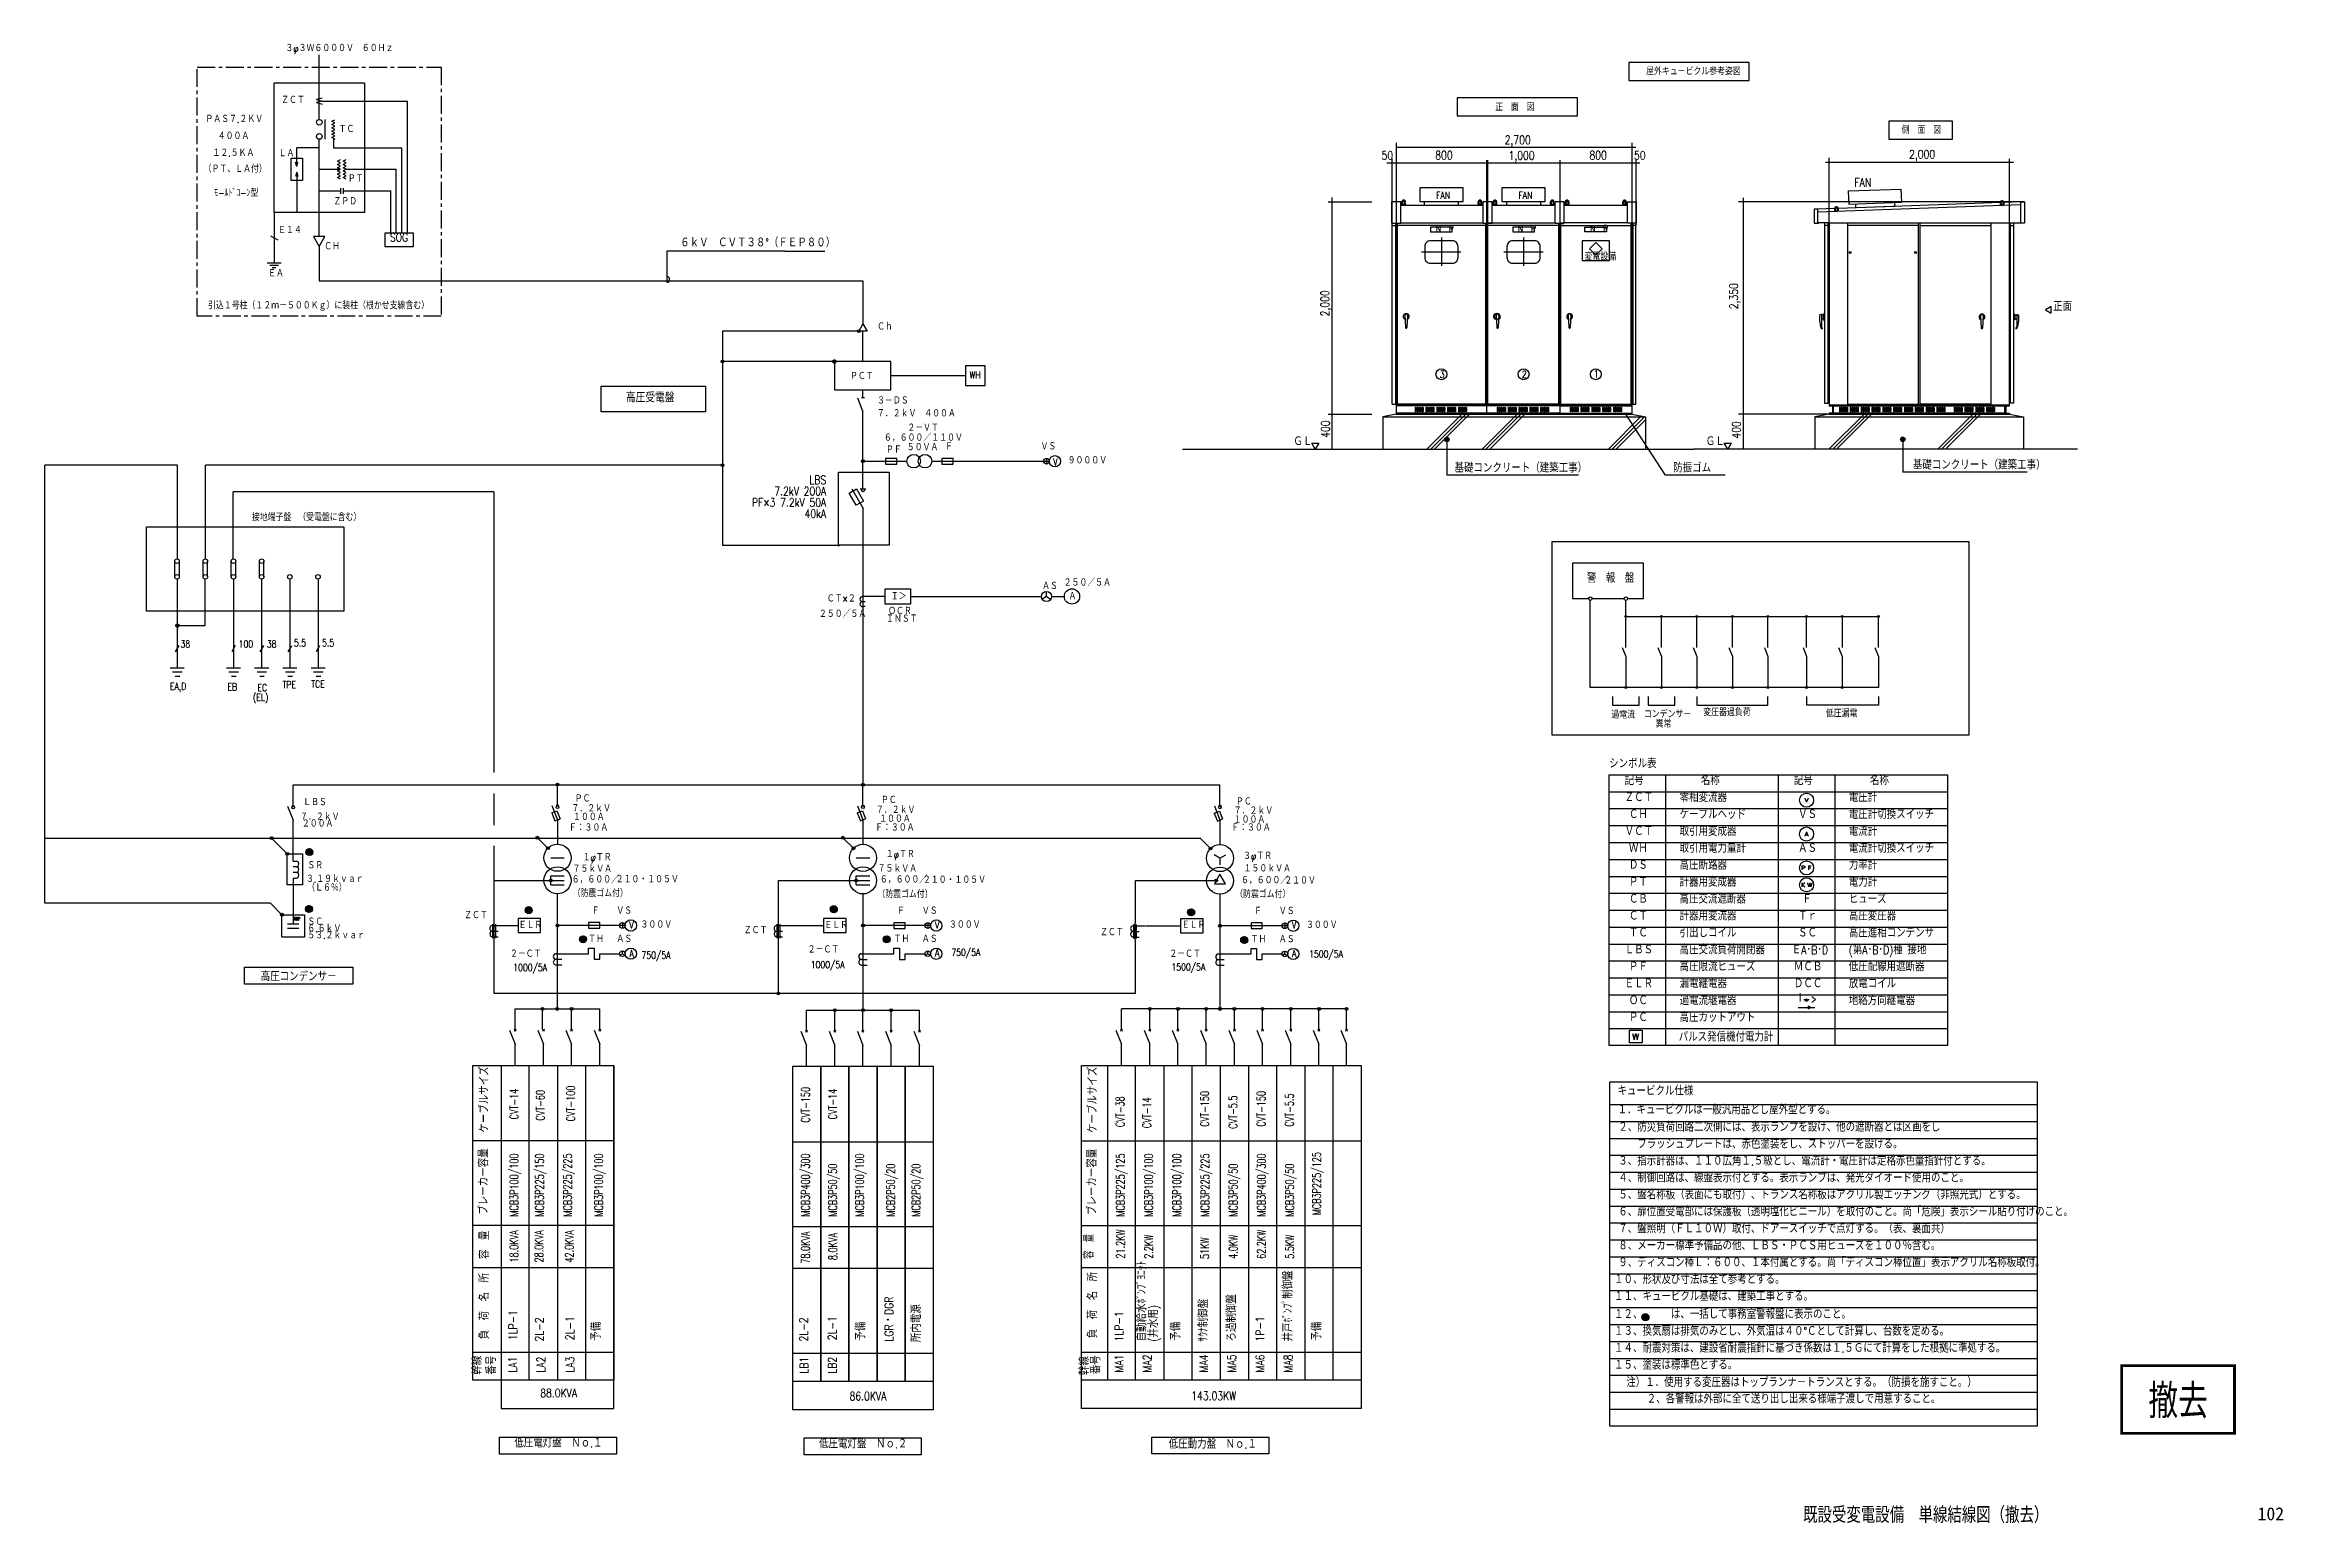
# Model space of a CAD drawing. Header units: millimetres. Extents: x 31 to 825, y 15 to 539.
import ezdxf
from ezdxf.enums import TextEntityAlignment as Align

# ---------------------------------------------------------------- set-up
doc = ezdxf.new("R2010")
doc.units = ezdxf.units.MM
doc.header["$LTSCALE"] = 0.2
doc.linetypes.add('CENTER', pattern=[50.8, 31.75, -6.35, 6.35, -6.35])
for name, color, linetype in [('1_シンボル', 2, 'Continuous'), ('1_寸法', 7, 'Continuous'), ('1_撤去', 1, 'Continuous'), ('1_文字', 3, 'Continuous'), ('1_表', 7, 'Continuous'), ('1_配線_1', 1, 'Continuous'), ('A_建築', 8, 'Continuous'), ('枠内記述', 3, 'Continuous')]:
    doc.layers.add(name, color=color, linetype=linetype)
doc.styles.get("Standard").update_dxf_attribs({"font": 'simplex.shx', "width": 0.8, "bigfont": 'extfont2.shx'})
doc.styles.add('ゴシック', font='MS Gothic.ttf', dxfattribs={"height": 4})

msp = doc.modelspace()

# ---------------------------------------------------------------- texts
at = {"layer": '1_寸法', "lineweight": -3, "width": 0.8}
for s, p in [('50', (505.34, 497.14)), ('800', (524.4, 497.19)), ('2,700', (549.02, 502.64)), ('1,000', (550.38, 497.1)), ('800', (579.09, 497.19)), ('50', (594.89, 497.14)), ('2,000', (692.45, 497.53))]:
    msp.add_text(s, height=3, dxfattribs=at).set_placement(p, align=Align.BOTTOM_LEFT)
for s, p in [('2,350', (632.67, 444.97)), ('2,000', (487.66, 442.45)), ('400', (487.87, 399.38)), ('400', (633.55, 399.11))]:
    msp.add_text(s, height=3, rotation=90, dxfattribs=at).set_placement(p, align=Align.BOTTOM_LEFT)
at = {"layer": '1_撤去', "lineweight": -3, "width": 0.8}
msp.add_text('撤去', height=12, dxfattribs=at).set_placement((787.85, 58.39), align=Align.MIDDLE)
at = {"layer": '1_文字', "lineweight": -3, "width": 0.8}
for s, p in [('３φ３Ｗ６０００Ｖ\u3000６０Ｈｚ', (116.61, 536.27)), ('屋外キュ－ビクル参考姿図', (599.17, 528.03)), ('ＺＣＴ', (115.1, 517.87)), ('正  面  図', (545.69, 515.32)), ('ＰＡＳ７.２ＫＶ', (88.23, 511.12)), ('側\u3000面\u3000図', (689.8, 507.25)), ('１２.５ＫＡ', (90.73, 499.12)), ('４００Ａ', (92.6, 505.12)), ('（ＰＴ、ＬＡ付）', (87.6, 493.45)), ('ＰＴ', (138.73, 490.02)), ('ﾓ-ﾙﾄﾞｺ-ﾝ型', (91.35, 484.92)), ('FAN', (524.7, 484.16)), ('FAN', (553.88, 484.16)), ('Ｅ１４', (114, 471.72)), ('N  P', (524.57, 472.27)), ('N  P', (553.74, 472.27)), ('N  P', (579.34, 472.27)), ('変電設備', (577.34, 462.32)), ('引込１号柱（１２ｍ－５００Ｋｇ）に装柱（根かせ支線含む）', (89.16, 445.02)), ('ＰＣＴ', (316.82, 419.95)), ('WH', (359.23, 420.45)), ('3', (525.95, 420.66)), ('2', (555.11, 420.66)), ('1', (580.64, 420.82)), ('６，６００／１１０Ｖ', (328.85, 398.11)), ('ＶＳ', (384.39, 395.03)), ('ＰＦ', (329.56, 393.87)), ('V', (388.89, 389.57)), ('接地端子盤', (104.73, 369.93)), ('（受電盤に含む）', (121.12, 369.93)), ('２５０／５Ａ', (392.6, 346.74)), ('Ｉ＞', (331.33, 341.88)), ('ＡＳ', (384.96, 345.55)), ('２５０／５Ａ', (305.81, 335.65)), ('ＩＮＳＴ', (329.61, 333.93)), ('ＯＣＲ', (330.36, 336.66)), ('38', (79.41, 325.04)), ('100', (100.02, 325.04)), ('38', (110.01, 325.04)), ('5.5', (119.62, 325.45)), ('5.5', (129.62, 325.45)), ('EA,D', (75.65, 310.03)), ('EB', (96.03, 309.85)), ('EC', (106.68, 309.52)), ('TPE', (115.56, 310.65)), ('TCE', (125.75, 310.89)), ('(EL)', (105.09, 306.15)), ('ＬＢＳ', (122.87, 268.9)), ('ＰＣ', (219.19, 270.18)), ('ＰＣ', (327.8, 269.66)), ('ＰＣ', (453.72, 269.12)), ('７．２ｋＶ', (121.8, 263.72)), ('２００Ａ', (122.43, 261.3)), ('Ｆ：３０Ａ', (217.11, 259.89)), ('７．２ｋＶ', (218.05, 266.68)), ('１００Ａ', (218.62, 263.63)), ('Ｆ：３０Ａ', (325.74, 259.89)), ('７．２ｋＶ', (326.03, 266.16)), ('１００Ａ', (327.18, 263.01)), ('Ｆ：３０Ａ', (452.05, 259.89)), ('７．２ｋＶ', (452.92, 265.88)), ('１００Ａ', (452.92, 262.72)), ('ＳＲ', (124.38, 246.49)), ('７５ｋＶＡ', (218.44, 245.27)), ('１φＴＲ', (222.02, 249.34)), ('７５ｋＶＡ', (326.63, 245.34)), ('１φＴＲ', (329.54, 250.48)), ('\u3000１５０ｋＶＡ', (453.61, 245.39)), ('３φＴＲ', (456.25, 249.82)), ('３.１９ｋｖａｒ', (123.89, 241.69)), ('（Ｌ６％）', (124.33, 238.61)), ('６，６００／', (218.11, 241.48)), ('（防震ゴム付）', (218.47, 236.59)), ('２１０・１０５Ｖ', (233.73, 241.56)), ('６，６００／', (327.42, 241.47)), ('（防震ゴム付）', (326.53, 236.25)), ('２１０・１０５Ｖ', (342.68, 241.37)), ('（防震ゴム付）', (453.42, 236.28)), ('６，６００／', (455.48, 241.23)), ('２１０Ｖ', (470.85, 241.11)), ('ＺＣＴ', (180, 228.82)), ('Ｆ', (225.17, 230.41)), ('ＶＳ', (233.97, 230.41)), ('Ｆ', (333.51, 230.39)), ('ＶＳ', (342.31, 230.39)), ('Ｆ', (460.12, 230.31)), ('ＶＳ', (468.92, 230.31)), ('ＳＣ', (124.38, 226.49)), ('５３.２ｋｖａｒ', (124.38, 221.69)), ('６.６ｋＶ', (124.38, 224.09)), ('ＥＬＲ', (199.3, 225.33)), ('ＴＨ', (223.97, 220.41)), ('ＡＳ', (233.97, 220.41)), ('V', (238.57, 225.43)), ('３００Ｖ', (242.55, 225.48)), ('ＺＣＴ', (279.15, 223.51)), ('ＥＬＲ', (307.74, 225.31)), ('ＴＨ', (332.31, 220.39)), ('V', (346.98, 225.43)), ('３００Ｖ', (351.94, 225.46)), ('ＺＣＴ', (405.51, 222.8)), ('ＥＬＲ', (434.47, 225.41)), ('ＴＨ', (458.92, 220.31)), ('ＡＳ', (468.92, 220.31)), ('V', (473.55, 225.36)), ('３００Ｖ', (478.56, 225.37)), ('２－ＣＴ', (196.23, 215.14)), ('A', (238.63, 215.29)), ('750/5A', (242.91, 214.7)), ('２－ＣＴ', (301.81, 216.65)), ('A', (346.98, 215.53)), ('750/5A', (352.77, 215.71)), ('２－ＣＴ', (430.08, 215.12)), ('A', (473.58, 215.26)), ('1500/5A', (479.66, 215.12)), ('1000/5A', (197.42, 210.33)), ('1000/5A', (302.91, 211.34)), ('1500/5A', (430.83, 210.49))]:
    msp.add_text(s, height=2.5, dxfattribs=at).set_placement(p)
for s, rotation, p in [('ＴＣ', 0.00066, (135.45, 507.55)), ('ＬＡ', 0.00066, (114.19, 498.98)), ('ＺＰＤ', 0.00042, (133.61, 481.93)), ('ＣＨ', 0.00066, (130.33, 465.99)), ('ＥＡ', 0.00066, (110.46, 456.4)), ('Ｃｈ', 0.00066, (326.44, 437.52)), ('３－ＤＳ', 359.99969, (326.44, 411.29)), ('７．２ｋＶ\u3000４００Ａ', 0.00012, (326.38, 406.75)), ('５０ＶＡ', 0.00031, (336.97, 394.75)), ('２－ＶＴ', 0.00031, (337.14, 401.64)), ('Ｆ', 0.00145, (350.51, 395.03)), ('９０００Ｖ', 359.99963, (394.02, 390.09)), ('ＣＴ×２', 359.99984, (308.61, 341.1)), ('Ａ', 0.00073, (394.32, 341.88)), ('過電流', 359.99958, (586.85, 299.89)), ('コンデンサ－', 0.0002, (598.4, 300.12)), ('変圧器過負荷', 359.9998, (619.46, 300.79)), ('低圧漏電', 359.99969, (662.93, 300.36)), ('異常', 359.99934, (602.56, 296.68)), ('ＡＳ', 0.00033, (342.31, 220.39)), ('>', 0.00181, (657.57, 199.18))]:
    msp.add_text(s, height=2.5, rotation=rotation, dxfattribs=at).set_placement(p)
for s, height, p in [('FAN', 3, (673.07, 487.52)), ('SOG', 3, (153.66, 468.04)), ('６ｋＶ\u3000ＣＶＴ３８°（ＦＥＰ８０）', 3, (256.6, 466.12)), ('正面', 3, (743.54, 443.48)), ('正面', 3, (743.54, 443.48)), ('高圧受電盤', 3.083, (237.33, 411.09)), ('ＧＬ', 3, (474.07, 395.65)), ('ＧＬ', 3, (620.32, 395.65)), ('基礎コンクリート（建築工事）', 3, (531.22, 386.24)), ('防振ゴム', 3, (608.78, 386.24)), ('基礎コンクリート（建築工事）', 3, (693.79, 387.31)), ('警\u3000報\u3000盤', 3, (578.19, 347.16)), ('シンボル表', 3, (586.07, 281.4)), ('記号 ', 3, (591.57, 275.4)), ('名称 ', 3, (618.57, 275.4)), ('記号 ', 3, (651.57, 275.4)), ('名称 ', 3, (678.57, 275.4)), ('ＺＣＴ', 3, (591.57, 269.4)), ('零相変流器 ', 3, (611.07, 269.4)), ('電圧計 ', 3, (671.07, 269.4)), ('ＣＨ', 3, (593.07, 263.4)), ('ケーブルヘッド ', 3, (611.07, 263.4)), ('ＶＳ', 3, (653.07, 263.4)), ('電圧計切換スイッチ ', 3, (671.07, 263.4)), ('ＶＣＴ', 3, (591.57, 257.4)), ('ＷＨ', 3, (593.07, 251.4)), ('取引用変成器 ', 3, (611.07, 257.4)), ('取引用電力量計 ', 3, (611.07, 251.4)), ('ＡＳ', 3, (653.07, 251.4)), ('電流計 ', 3, (671.07, 257.4)), ('電流計切換スイッチ ', 3, (671.07, 251.4)), ('ＤＳ', 3, (593.07, 245.4)), ('高圧断路器 ', 3, (611.07, 245.4)), ('力率計 ', 3, (671.07, 245.4)), ('ＰＴ', 3, (593.07, 239.4)), ('計器用変成器 ', 3, (611.07, 239.4)), ('電力計 ', 3, (671.07, 239.4)), ('ＣＢ', 3, (593.07, 233.4)), ('ＣＴ', 3, (593.07, 227.4)), ('計器用変流器 ', 3, (611.07, 227.4)), ('高圧交流遮断器 ', 3, (611.07, 233.4)), ('Ｔｒ', 3, (653.07, 227.4)), ('Ｆ', 3, (654.57, 233.4)), ('高圧変圧器 ', 3, (671.07, 227.4)), ('ヒューズ ', 3, (671.07, 233.4)), ('ＴＣ', 3, (593.07, 221.4)), ('引出しコイル ', 3, (611.07, 221.4)), ('ＳＣ', 3, (653.07, 221.4)), ('高圧進相コンデンサ ', 3, (671.07, 221.4)), ('ＬＢＳ', 3, (591.57, 215.4)), ('高圧交流負荷開閉器 ', 3, (611.07, 215.4)), ('ＥA･B･D', 3, (650.82, 215.4)), ('(第A･B･D)種 接地 ', 3, (671.07, 215.4)), ('ＥＬＲ', 3, (591.57, 203.4)), ('ＰＦ', 3, (593.07, 209.4)), ('漏電継電器 ', 3, (611.07, 203.4)), ('高圧限流ヒューズ ', 3, (611.07, 209.4)), ('ＭＣＢ', 3, (651.57, 209.4)), ('ＤＣＣ', 3, (651.57, 203.4)), ('低圧配線用遮断器 ', 3, (671.07, 209.4)), ('放電コイル ', 3, (671.07, 203.4)), ('ＯＣ', 3, (593.07, 197.4)), ('過電流継電器 ', 3, (611.07, 197.4)), ('I', 3, (653.4, 198.6)), ('地絡方向継電器 ', 3, (671.07, 197.4)), ('ＰＣ', 3, (593.07, 191.4)), ('高圧カットアウト ', 3, (611.07, 191.4)), ('パルス発信機付電力計', 3, (610.74, 184.46)), ('キュービクル仕様', 3, (589.06, 165.35)), ('１．キュービクルは一般汎用品とし屋外型とする。', 3, (589.06, 158.67)), ('２、防災負荷回路二次側には、表示ランプを設け、他の遮断器とは区画をし', 3, (589.32, 152.5)), ('３、指示計器は、１１０広角１.５級とし、電流計・電圧計は定格赤色量指針付とする。', 3, (589.32, 140.5)), ('\u3000\u3000フラッシュプレートは、赤色塗装をし、ストッパーを設ける。', 3, (589.32, 146.5)), ('４、制御回路は、線盤表示付とする。表示ランプは、発光ダイオード使用のこと。', 3, (589.32, 134.5)), ('５、盤名称板（表面にも取付）、トランス名称板はアクリル製エッチング（非照光式）とする。', 3, (589.32, 128.5)), ('６、扉位置受電部には保護板（透明塩化ビニール）を取付のこと。尚「危険」表示シール貼り付けのこと。', 3, (589.32, 122.5)), ('７、盤照明（ＦＬ１０Ｗ）取付、ドアースイッチで点灯する。（表、裏面共）', 3, (589.32, 116.5)), ('８、メーカー標準予備品の他、ＬＢＳ・ＰＣＳ用ヒューズを１００％含む。', 3, (589.32, 110.5)), ('９、ディスコン棒Ｌ：６００、１本付属とする。尚「ディスコン棒位置」表示アクリル名称板取付。', 3, (589.32, 104.5)), ('１０、形状及び寸法は全て参考とする。', 3, (587.82, 98.5)), ('１１、キュービクル基礎は、建築工事とする。', 3, (587.82, 92.5)), ('１２、\u3000\u3000\u3000は、一括して事務室警報盤に表示のこと。', 3, (587.82, 86.15)), ('１３、換気扇は排気のみとし、外気温は４０°Ｃとして計算し、台数を定める。', 3, (587.82, 80.15)), ('１４、耐震対策は、建設省耐震指針に基づき係数は１.５Ｇにて計算をした根拠に準処する。', 3, (587.82, 74.15)), ('１５、塗装は標準色とする。', 3, (587.82, 68.15)), ('注）１．使用する変圧器はトップランナ－トランスとする。（防損を施すこと。）', 3, (592.15, 61.98)), ('88.0KVA', 3, (206.98, 58.3)), ('86.0KVA', 3, (316.68, 57.2)), ('143.03KW', 3, (437.86, 57.29)), ('\u3000\u3000\u3000２、各警報は外部に全て送り出し出来る様端子渡しで用意すること。', 3, (589.32, 56.15)), ('低圧電灯盤\u3000Ｎｏ.１', 3, (197.81, 40.53)), ('低圧電灯盤\u3000Ｎｏ.２', 3, (305.89, 40.23)), ('低圧動力盤\u3000Ｎｏ.１', 3, (429.87, 40.12))]:
    msp.add_text(s, height=height, dxfattribs=at).set_placement(p, align=Align.BOTTOM_LEFT)
for s, p in [('7.2kV 200A', (308.41, 378.98)), ('LBS', (308.41, 382.98)), ('PF×3 7.2kV 50A', (308.41, 374.98)), ('40kA', (308.41, 370.98))]:
    msp.add_text(s, height=3, dxfattribs=at).set_placement(p, align=Align.RIGHT)
msp.add_text('高圧コンデンサ－', height=3, dxfattribs=at).set_placement((121.28, 208.7), align=Align.MIDDLE)
at = {"layer": '1_文字', "lineweight": -3}
for s, width, p in [('ケーブルサイズ', 0.8, (189.6, 153.04)), ('CVT-14', 0.7, (200.1, 157.71)), ('CVT-60', 0.7, (209.38, 157.26)), ('CVT-100', 0.7, (220.18, 157.01)), ('CVT-150', 0.7, (303.44, 156.55)), ('CVT-14', 0.7, (313.09, 157.71)), ('ケーブルサイズ', 0.8, (405.39, 152.9)), ('CVT-150', 0.7, (445.04, 155.12)), ('CVT-150', 0.7, (465.04, 155.12)), ('CVT-38', 0.7, (415.04, 154.98)), ('CVT-14', 0.7, (424.49, 154.6)), ('CVT-5.5', 0.7, (455.04, 154.37)), ('CVT-5.5', 0.7, (475.09, 155.12)), ('MCB3P100/100', 0.7, (200.1, 123.22)), ('MCB3P225/150', 0.7, (209.12, 123.22)), ('MCB3P225/225', 0.7, (219.09, 123.22)), ('MCB3P100/100', 0.7, (230.1, 123.22)), ('MCB3P400/300', 0.7, (303.44, 123.22)), ('MCB3P100/100', 0.7, (322.68, 123.22)), ('MCB3P225/125', 0.7, (415.14, 123.22)), ('MCB3P100/100', 0.7, (425.14, 123.22)), ('MCB3P100/100', 0.7, (435.15, 123.22)), ('MCB3P225/225', 0.7, (445.14, 123.22)), ('MCB3P400/300', 0.7, (465.14, 123.22)), ('MCB3P225/125', 0.7, (484.71, 123.72)), ('ブレーカー容量', 0.8, (189.38, 123.93)), ('MCB3P50/50', 0.7, (313.09, 123.22)), ('MCB2P50/20', 0.7, (333.66, 123.22)), ('MCB2P50/20', 0.7, (342.63, 123.22)), ('ブレーカー容量', 0.8, (405.16, 123.8)), ('MCB3P50/50', 0.7, (455.14, 123.22)), ('MCB3P50/50', 0.7, (475.14, 123.22)), ('容\u3000量', 0.8, (189.6, 108.21)), ('18.0KVA', 0.7, (200.1, 106.96)), ('28.0KVA', 0.7, (208.92, 106.99)), ('42.0KVA', 0.7, (219.68, 106.96)), ('78.0KVA', 0.7, (303.44, 106.55)), ('8.0KVA', 0.7, (313.16, 107.82)), ('容\u3000量', 0.7, (404.07, 108.27)), ('21.2KW', 0.7, (415.15, 108.35)), ('2.2KW', 0.7, (425.14, 108.32)), ('51KW', 0.7, (445.02, 108.21)), ('4.0KW', 0.7, (455.15, 108.27)), ('62.2KW', 0.7, (465.15, 108.27)), ('5.5KW', 0.7, (475.15, 108.27)), ('自動給水ﾎﾟﾝﾌﾟﾖﾆｯﾄ', 0.8, (422.78, 79.02)), ('負\u3000荷\u3000名\u3000所', 0.8, (189.6, 79.71)), ('負\u3000荷\u3000名\u3000所', 0.8, (405.36, 80.12)), ('井戸ﾎﾟﾝﾌﾟ制御盤', 0.8, (474.65, 78.96)), ('1LP-1', 0.8, (199.66, 79.41)), ('LGR・DGR', 0.8, (333.05, 78.96)), ('所内電源', 0.8, (342.85, 78.74)), ('1LP-1', 0.8, (414.65, 78.96)), ('(井水用)', 0.8, (426.93, 78.92)), ('ｻｳﾅ制御盤', 0.8, (444.65, 78.96)), ('ろ過制御盤', 0.8, (454.65, 78.96)), ('2L-2', 0.8, (209.08, 78.96)), ('2L-1', 0.8, (219.86, 79.41)), ('予備', 0.8, (229.29, 79.23)), ('2L-2', 0.8, (302.81, 78.96)), ('2L-1', 0.8, (312.93, 79.41)), ('予備', 0.8, (323.12, 79.23)), ('予備', 0.8, (434.87, 79.23)), ('1P-1', 0.8, (464.65, 78.96)), ('予備', 0.8, (484.87, 79.23)), ('幹線', 0.8, (187.1, 67.21)), ('番号', 0.8, (192.1, 67.21)), ('LA1', 0.8, (199.6, 67.96)), ('LA2', 0.8, (209.6, 67.96)), ('LA3', 0.8, (219.96, 67.96)), ('LB1', 0.8, (302.94, 67.55)), ('LB2', 0.8, (312.94, 67.55)), ('幹線', 0.8, (402.46, 67.08)), ('番号', 0.8, (406.51, 67.36)), ('MA1', 0.8, (414.65, 67.97)), ('MA2', 0.8, (424.65, 67.97)), ('MA4', 0.8, (444.65, 67.97)), ('MA5', 0.8, (454.65, 67.97)), ('MA6', 0.8, (464.65, 67.97)), ('MA8', 0.8, (474.65, 67.97))]:
    msp.add_text(s, height=3, rotation=90, dxfattribs=dict(at, width=width)).set_placement(p, align=Align.BOTTOM_LEFT)
at = {"layer": '枠内記述', "linetype": 'ByBlock', "lineweight": -2, "style": 'ゴシック', "width": 0.75}
msp.add_text('既設受変電設備\u3000単線結線図（撤去）', height=5, dxfattribs=at).set_placement((698.35, 17.69), align=Align.MIDDLE_CENTER)
at = {"layer": '枠内記述', "style": 'ゴシック'}
msp.add_text('102', height=4.6, dxfattribs=at).set_placement((816.05, 15.58))

# ---------------------------------------------------------------- linework, layer by layer
at = {"layer": '1_シンボル', "color": 2, "lineweight": -3}
for p, q in [((129.61, 519.83), (127.61, 519.3)), ((127.61, 519.3), (129.61, 518.76)), ((129.61, 518.76), (127.61, 518.23)), ((127.61, 518.23), (129.61, 517.69)), ((133.11, 511.61), (134.11, 512.19)), ((134.11, 511.04), (133.11, 511.61)), ((133.11, 510.46), (134.11, 511.04)), ((134.11, 509.88), (133.11, 510.46)), ((133.11, 509.3), (134.11, 509.88)), ((134.11, 508.73), (133.11, 509.3)), ((133.11, 508.15), (134.11, 508.73)), ((134.11, 507.57), (133.11, 508.15)), ((133.11, 507), (134.11, 507.57)), ((134.11, 506.42), (133.11, 507)), ((133.11, 505.84), (134.11, 506.42)), ((134.11, 505.26), (133.11, 505.84)), ((134.11, 505.26), (133.61, 504.97)), ((133.61, 504.97), (133.61, 502.26)), ((135.11, 497.48), (136.11, 498.06)), ((136.11, 496.91), (135.11, 497.48)), ((135.11, 496.33), (136.11, 496.91)), ((136.11, 495.75), (135.11, 496.33)), ((135.11, 495.17), (136.11, 495.75)), ((136.11, 494.6), (135.11, 495.17)), ((135.11, 494.02), (136.11, 494.6)), ((136.11, 493.44), (135.11, 494.02)), ((135.11, 492.86), (136.11, 493.44)), ((136.11, 492.29), (135.11, 492.86)), ((135.11, 491.71), (136.11, 492.29)), ((137.11, 497.48), (138.11, 498.06)), ((138.11, 496.91), (137.11, 497.48)), ((137.11, 496.33), (138.11, 496.91)), ((138.11, 495.75), (137.11, 496.33)), ((137.11, 495.17), (138.11, 495.75)), ((138.11, 494.6), (137.11, 495.17)), ((137.11, 494.02), (138.11, 494.6)), ((138.11, 493.44), (137.11, 494.02)), ((137.11, 492.86), (138.11, 493.44)), ((138.11, 492.29), (137.11, 492.86)), ((137.11, 491.71), (138.11, 492.29)), ((136.11, 491.13), (135.11, 491.71)), ((136.11, 487.93), (136.11, 485.93)), ((138.11, 491.13), (137.11, 491.71)), ((137.11, 487.93), (137.11, 485.93)), ((590.73, 325.04), (591.99, 321.89)), ((603.33, 325.04), (604.59, 321.89)), ((615.93, 325.04), (617.19, 321.89)), ((628.53, 325.04), (629.79, 321.89)), ((641.13, 325.04), (642.39, 321.89)), ((654.83, 325.04), (656.09, 321.89)), ((667.43, 325.04), (668.68, 321.89)), ((680.34, 325.04), (681.6, 321.89)), ((119.38, 249.29), (120.38, 249.29)), ((120.38, 247.29), (119.38, 247.29)), ((210.71, 250.48), (215.51, 250.48)), ((319.04, 250.46), (323.84, 250.46)), ((448.06, 250.37), (445.98, 251.57)), ((448.06, 250.37), (450.13, 251.57)), ((448.06, 250.37), (448.06, 247.97)), ((120.38, 245.29), (119.38, 245.29)), ((119.38, 243.29), (120.38, 243.29)), ((210.71, 240.88), (210.71, 244.08)), ((210.71, 244.08), (215.51, 244.08)), ((210.71, 240.88), (215.51, 240.88)), ((210.74, 242.48), (215.51, 242.48)), ((319.04, 240.86), (319.04, 244.06)), ((319.04, 244.06), (323.84, 244.06)), ((319.04, 242.46), (323.84, 242.46)), ((319.04, 240.86), (323.84, 240.86)), ((448.06, 244.68), (446.06, 241.22)), ((446.06, 241.22), (450.06, 241.22)), ((450.06, 241.22), (448.06, 244.68)), ((117.38, 227.04), (121.38, 227.04)), ((117.38, 225.54), (121.38, 225.54)), ((190.1, 226.98), (190.1, 221.98)), ((190.1, 224.48), (192.1, 224.48)), ((190.1, 222.48), (192.1, 222.48)), ((191.1, 226.98), (191.1, 221.98)), ((290.94, 226.96), (290.94, 221.96)), ((290.94, 224.46), (292.94, 224.46)), ((290.94, 222.46), (292.94, 222.46)), ((291.94, 226.96), (291.94, 221.96)), ((417.36, 226.87), (417.36, 221.87)), ((417.36, 224.37), (419.36, 224.37)), ((417.36, 222.37), (419.36, 222.37)), ((417.86, 227.37), (417.86, 221.37)), ((418.36, 226.87), (418.36, 221.87)), ((212.61, 214.48), (214.61, 214.48)), ((320.94, 214.46), (322.94, 214.46)), ((447.56, 214.37), (449.56, 214.37)), ((212.61, 212.48), (214.61, 212.48)), ((320.94, 212.46), (322.94, 212.46)), ((447.56, 212.37), (449.56, 212.37))]:
    msp.add_line(p, q, dxfattribs=at)
at = {"layer": '1_シンボル', "lineweight": -3}
for p, q in [((130.61, 512.26), (130.61, 505.26)), ((118.61, 490.6), (118.61, 498.6)), ((118.61, 498.6), (122.61, 498.6)), ((120.61, 495.6), (120.21, 497.1)), ((120.61, 493.6), (120.21, 492.1)), ((120.61, 495.6), (121.01, 497.1)), ((120.61, 493.6), (121.01, 492.1)), ((122.61, 498.6), (122.61, 490.6)), ((122.61, 490.6), (118.61, 490.6)), ((115.11, 461.31), (110.11, 461.31)), ((114.19, 460.51), (111.03, 460.51)), ((113.26, 459.71), (111.96, 459.71)), ((310.72, 426.42), (311.35, 427.05)), ((310.73, 426.57), (311.2, 427.04)), ((310.74, 426.3), (311.48, 427.03)), ((310.78, 426.19), (311.58, 426.99)), ((310.83, 426.1), (311.67, 426.94)), ((310.9, 426.03), (311.74, 426.88)), ((310.97, 425.96), (311.81, 426.8)), ((311.06, 425.91), (311.86, 426.71)), ((311.16, 425.87), (311.9, 426.61)), ((311.29, 425.85), (311.92, 426.48)), ((311.44, 425.86), (311.91, 426.33)), ((319.44, 413.59), (321.44, 408.59)), ((321.94, 413.59), (320.94, 413.59)), ((333.44, 392.09), (329.44, 392.09)), ((329.44, 392.09), (329.44, 390.09)), ((329.44, 390.09), (333.44, 390.09)), ((333.44, 390.09), (333.44, 392.09)), ((353.44, 392.09), (349.44, 392.09)), ((349.44, 392.09), (349.44, 390.09)), ((349.44, 390.09), (353.44, 390.09)), ((353.44, 390.09), (353.44, 392.09)), ((386.52, 392.09), (386.52, 390.09)), ((316.55, 379.79), (319.15, 381.29)), ((317.46, 381.27), (321.46, 374.27)), ((319.15, 381.29), (321.65, 376.96)), ((320.46, 381.27), (322.46, 381.27)), ((319.05, 375.46), (316.55, 379.79)), ((321.65, 376.96), (319.05, 375.46)), ((77.38, 350.07), (77.38, 355.67)), ((78.99, 350.07), (78.99, 355.67)), ((87.38, 350.07), (87.38, 355.67)), ((88.99, 350.07), (88.99, 355.67)), ((97.38, 350.07), (97.38, 355.67)), ((98.99, 350.07), (98.99, 355.67)), ((107.38, 350.07), (107.38, 355.67)), ((108.99, 350.07), (108.99, 355.67)), ((386.54, 343.13), (384.98, 342.23)), ((386.54, 343.13), (386.54, 344.94)), ((386.54, 343.13), (388.1, 342.23)), ((321.27, 341.33), (322.26, 341.33)), ((322.26, 339.52), (321.27, 339.52)), ((77.7, 332.78), (78.34, 333.42)), ((77.71, 332.94), (78.18, 333.4)), ((77.72, 332.66), (78.46, 333.4)), ((77.76, 332.56), (78.56, 333.36)), ((77.81, 332.47), (78.65, 333.31)), ((77.88, 332.39), (78.73, 333.24)), ((77.95, 332.33), (78.79, 333.16)), ((78.04, 332.28), (78.84, 333.08)), ((78.15, 332.24), (78.88, 332.97)), ((78.27, 332.22), (78.9, 332.85)), ((78.3, 331.5), (78.3, 331.44)), ((78.42, 332.23), (78.89, 332.7)), ((75.68, 317.87), (80.68, 317.87)), ((95.68, 317.87), (100.68, 317.87)), ((105.68, 317.87), (110.68, 317.87)), ((115.68, 317.87), (120.68, 317.87)), ((125.68, 317.87), (130.68, 317.87)), ((76.58, 316.37), (79.94, 316.37)), ((77.48, 314.87), (79.12, 314.87)), ((96.58, 316.37), (99.94, 316.37)), ((97.48, 314.87), (99.12, 314.87)), ((106.58, 316.37), (109.94, 316.37)), ((107.48, 314.87), (109.12, 314.87)), ((116.58, 316.37), (119.94, 316.37)), ((117.48, 314.87), (119.12, 314.87)), ((126.58, 316.37), (129.94, 316.37)), ((127.48, 314.87), (129.12, 314.87)), ((655.44, 271.65), (655.44, 271.52)), ((655.44, 271.52), (655.57, 271.4)), ((655.57, 271.4), (655.57, 271.27)), ((655.57, 271.27), (655.69, 271.15)), ((655.69, 271.15), (655.69, 270.9)), ((655.69, 270.9), (655.82, 270.77)), ((655.82, 270.77), (655.82, 270.65)), ((655.82, 270.65), (655.94, 270.52)), ((655.94, 270.52), (655.94, 270.4)), ((655.94, 270.4), (656.07, 270.27)), ((656.07, 270.27), (656.19, 270.4)), ((656.07, 270.27), (656.07, 270.15)), ((656.19, 270.52), (656.32, 270.65)), ((656.19, 270.4), (656.19, 270.52)), ((656.32, 270.77), (656.44, 270.9)), ((656.32, 270.65), (656.32, 270.77)), ((656.57, 271.27), (656.44, 271.15)), ((656.44, 271.15), (656.44, 270.9)), ((656.69, 271.52), (656.57, 271.4)), ((656.57, 271.4), (656.57, 271.27)), ((656.69, 271.65), (656.69, 271.52)), ((117.38, 268.79), (119.38, 263.79)), ((211.06, 266.39), (212.92, 267.13)), ((211.06, 266.39), (212.18, 263.6)), ((211.11, 268.98), (213.11, 263.98)), ((212.18, 263.6), (214.04, 264.35)), ((212.92, 267.13), (214.04, 264.35)), ((319.4, 266.37), (321.26, 267.11)), ((319.4, 266.37), (320.52, 263.59)), ((319.44, 268.96), (321.44, 263.96)), ((320.52, 263.59), (322.37, 264.33)), ((321.26, 267.11), (322.37, 264.33)), ((446.01, 266.29), (447.87, 267.03)), ((446.01, 266.29), (447.13, 263.5)), ((446.06, 268.87), (448.06, 263.87)), ((447.13, 263.5), (448.98, 264.25)), ((447.87, 267.03), (448.98, 264.25)), ((655.57, 258.4), (655.44, 258.27)), ((655.44, 258.27), (655.44, 258.15)), ((655.69, 258.65), (655.57, 258.52)), ((655.57, 258.52), (655.57, 258.4)), ((655.82, 259.02), (655.69, 258.9)), ((655.69, 258.9), (655.69, 258.65)), ((655.69, 258.65), (656.44, 258.65)), ((655.94, 259.27), (655.82, 259.15)), ((655.82, 259.15), (655.82, 259.02)), ((656.07, 259.52), (655.94, 259.4)), ((655.94, 259.4), (655.94, 259.27)), ((656.07, 259.65), (656.07, 259.52)), ((656.07, 259.52), (656.19, 259.4)), ((656.19, 259.4), (656.19, 259.27)), ((656.19, 259.27), (656.32, 259.15)), ((656.32, 259.15), (656.32, 259.02)), ((656.32, 259.02), (656.44, 258.9)), ((656.44, 258.9), (656.44, 258.65)), ((656.44, 258.65), (656.57, 258.52)), ((656.57, 258.52), (656.57, 258.4)), ((656.57, 258.4), (656.69, 258.27)), ((656.69, 258.27), (656.69, 258.15)), ((654.42, 247.65), (655.17, 247.65)), ((654.42, 247.65), (654.42, 246.15)), ((654.42, 246.77), (655.17, 246.77)), ((655.17, 247.65), (655.42, 247.4)), ((655.42, 247.02), (655.17, 246.77)), ((655.42, 247.4), (655.42, 247.02)), ((656.72, 247.65), (657.72, 247.65)), ((656.72, 247.65), (656.72, 246.15)), ((656.72, 246.9), (657.59, 246.9)), ((654.42, 241.65), (654.42, 240.15)), ((654.54, 240.77), (654.42, 240.77)), ((655.42, 241.65), (654.54, 240.77)), ((654.67, 240.9), (655.42, 240.15)), ((656.47, 241.65), (656.47, 241.4)), ((656.47, 241.4), (656.59, 241.27)), ((656.59, 241.27), (656.59, 240.9)), ((656.59, 240.9), (656.72, 240.77)), ((656.72, 240.77), (656.72, 240.4)), ((656.72, 240.4), (656.84, 240.27)), ((656.84, 240.27), (656.84, 240.15)), ((657.09, 240.9), (656.97, 240.77)), ((656.97, 240.77), (656.97, 240.4)), ((657.22, 241.4), (657.09, 241.27)), ((657.09, 241.27), (657.09, 240.9)), ((657.22, 241.65), (657.22, 241.4)), ((657.22, 241.4), (657.34, 241.27)), ((657.34, 241.27), (657.34, 240.9)), ((657.34, 240.9), (657.47, 240.77)), ((657.47, 240.77), (657.47, 240.4)), ((657.47, 240.4), (657.59, 240.27)), ((657.59, 240.27), (657.59, 240.15)), ((657.84, 240.9), (657.72, 240.77)), ((657.72, 240.77), (657.72, 240.4)), ((657.97, 241.4), (657.84, 241.27)), ((657.84, 241.27), (657.84, 240.9)), ((657.97, 241.65), (657.97, 241.4)), ((119.4, 229.01), (119.38, 228.93)), ((119.38, 228.93), (119.38, 228.84)), ((119.42, 229.09), (119.4, 229.01)), ((119.45, 229.16), (119.42, 229.09)), ((119.48, 229.22), (119.45, 229.16)), ((119.53, 229.27), (119.48, 229.22)), ((119.57, 229.31), (119.53, 229.27)), ((119.63, 229.33), (119.57, 229.31)), ((119.68, 229.34), (119.63, 229.33)), ((119.73, 229.33), (119.68, 229.34)), ((119.78, 229.31), (119.73, 229.33)), ((119.83, 229.27), (119.78, 229.31)), ((119.87, 229.22), (119.83, 229.27)), ((119.91, 229.16), (119.87, 229.22)), ((119.94, 229.09), (119.91, 229.16)), ((119.96, 229.01), (119.94, 229.09)), ((119.95, 228.59), (119.96, 228.62)), ((119.95, 228.56), (119.95, 228.59)), ((119.95, 228.53), (119.95, 228.56)), ((119.95, 228.5), (119.95, 228.53)), ((119.95, 228.48), (119.95, 228.5)), ((119.95, 228.45), (119.95, 228.48)), ((119.95, 228.43), (119.95, 228.45)), ((119.95, 228.41), (119.95, 228.43)), ((119.96, 228.39), (119.95, 228.41)), ((119.97, 228.93), (119.96, 229.01)), ((119.96, 228.75), (119.97, 228.79)), ((119.96, 228.71), (119.96, 228.75)), ((119.96, 228.68), (119.96, 228.71)), ((119.96, 228.65), (119.96, 228.68)), ((119.96, 228.62), (119.96, 228.65)), ((119.96, 228.37), (119.96, 228.39)), ((119.96, 228.35), (119.96, 228.37)), ((119.96, 228.33), (119.96, 228.35)), ((119.96, 228.32), (119.96, 228.33)), ((119.97, 228.31), (119.96, 228.32)), ((119.98, 228.84), (119.97, 228.93)), ((119.97, 228.87), (119.98, 228.91)), ((119.98, 228.91), (119.97, 228.84)), ((119.97, 228.82), (119.97, 228.87)), ((119.97, 228.79), (119.97, 228.82)), ((119.97, 228.3), (119.97, 228.31)), ((119.97, 228.29), (119.97, 228.3)), ((119.97, 228.28), (119.97, 228.29)), ((119.98, 228.28), (119.97, 228.28)), ((120, 229.01), (119.98, 228.93)), ((119.98, 228.93), (119.98, 228.84)), ((119.98, 228.84), (119.98, 228.81)), ((119.98, 228.81), (119.99, 228.77)), ((119.98, 228.27), (119.98, 228.28)), ((119.99, 228.27), (119.98, 228.27)), ((119.98, 228.27), (119.98, 228.27)), ((119.99, 228.77), (119.99, 228.74)), ((119.99, 228.74), (119.99, 228.7)), ((119.99, 228.7), (120, 228.67)), ((120, 228.3), (119.99, 228.29)), ((119.99, 228.29), (119.99, 228.28)), ((119.99, 228.28), (119.99, 228.28)), ((119.99, 228.28), (119.99, 228.27)), ((120.02, 229.09), (120, 229.01)), ((120, 228.67), (120, 228.63)), ((120, 228.63), (120, 228.6)), ((120, 228.6), (120.01, 228.57)), ((120.01, 228.38), (120, 228.36)), ((120, 228.36), (120, 228.34)), ((120, 228.34), (120, 228.33)), ((120, 228.33), (120, 228.31)), ((120, 228.31), (120, 228.3)), ((120.01, 228.57), (120.01, 228.54)), ((120.01, 228.54), (120.01, 228.51)), ((120.01, 228.51), (120.01, 228.48)), ((120.01, 228.48), (120.01, 228.45)), ((120.01, 228.45), (120.01, 228.43)), ((120.01, 228.43), (120.01, 228.4)), ((120.01, 228.4), (120.01, 228.38)), ((120.05, 229.16), (120.02, 229.09)), ((120.08, 229.22), (120.05, 229.16)), ((120.13, 229.27), (120.08, 229.22)), ((120.17, 229.31), (120.13, 229.27)), ((120.23, 229.33), (120.17, 229.31)), ((120.28, 229.34), (120.23, 229.33)), ((120.33, 229.33), (120.28, 229.34)), ((120.38, 229.31), (120.33, 229.33)), ((120.43, 229.27), (120.38, 229.31)), ((120.47, 229.22), (120.43, 229.27)), ((120.51, 229.16), (120.47, 229.22)), ((120.54, 229.09), (120.51, 229.16)), ((120.56, 229.01), (120.54, 229.09)), ((120.55, 228.59), (120.56, 228.62)), ((120.55, 228.59), (120.56, 228.62)), ((120.55, 228.56), (120.55, 228.59)), ((120.55, 228.56), (120.55, 228.59)), ((120.55, 228.53), (120.55, 228.56)), ((120.55, 228.53), (120.55, 228.56)), ((120.55, 228.5), (120.55, 228.53)), ((120.55, 228.5), (120.55, 228.53)), ((120.55, 228.48), (120.55, 228.5)), ((120.55, 228.48), (120.55, 228.5)), ((120.55, 228.45), (120.55, 228.48)), ((120.55, 228.45), (120.55, 228.48)), ((120.55, 228.43), (120.55, 228.45)), ((120.55, 228.43), (120.55, 228.45)), ((120.55, 228.41), (120.55, 228.43)), ((120.55, 228.41), (120.55, 228.43)), ((120.56, 228.39), (120.55, 228.41)), ((120.56, 228.39), (120.55, 228.41)), ((120.57, 228.93), (120.56, 229.01)), ((120.56, 228.75), (120.57, 228.79)), ((120.56, 228.75), (120.57, 228.79)), ((120.56, 228.71), (120.56, 228.75)), ((120.56, 228.71), (120.56, 228.75)), ((120.56, 228.68), (120.56, 228.71)), ((120.56, 228.68), (120.56, 228.71)), ((120.56, 228.65), (120.56, 228.68)), ((120.56, 228.65), (120.56, 228.68)), ((120.56, 228.62), (120.56, 228.65)), ((120.56, 228.62), (120.56, 228.65)), ((120.56, 228.37), (120.56, 228.39)), ((120.56, 228.37), (120.56, 228.39)), ((120.56, 228.35), (120.56, 228.37)), ((120.56, 228.35), (120.56, 228.37)), ((120.56, 228.33), (120.56, 228.35)), ((120.56, 228.33), (120.56, 228.35)), ((120.56, 228.32), (120.56, 228.33)), ((120.56, 228.32), (120.56, 228.33)), ((120.57, 228.31), (120.56, 228.32)), ((120.57, 228.31), (120.56, 228.32)), ((120.58, 228.84), (120.57, 228.93)), ((120.57, 228.87), (120.58, 228.91)), ((120.58, 228.91), (120.57, 228.84)), ((120.57, 228.87), (120.58, 228.91)), ((120.58, 228.91), (120.57, 228.84)), ((120.57, 228.82), (120.57, 228.87)), ((120.57, 228.82), (120.57, 228.87)), ((120.57, 228.79), (120.57, 228.82)), ((120.57, 228.79), (120.57, 228.82)), ((120.57, 228.3), (120.57, 228.31)), ((120.57, 228.3), (120.57, 228.31)), ((120.57, 228.29), (120.57, 228.3)), ((120.57, 228.29), (120.57, 228.3)), ((120.57, 228.28), (120.57, 228.29)), ((120.57, 228.28), (120.57, 228.29)), ((120.58, 228.28), (120.57, 228.28)), ((120.58, 228.28), (120.57, 228.28)), ((120.6, 229.01), (120.58, 228.93)), ((120.58, 228.93), (120.58, 228.84)), ((120.58, 228.84), (120.58, 228.81)), ((120.58, 228.84), (120.58, 228.81)), ((120.58, 228.81), (120.59, 228.77)), ((120.58, 228.81), (120.59, 228.77)), ((120.58, 228.27), (120.58, 228.28)), ((120.58, 228.27), (120.58, 228.28)), ((120.59, 228.27), (120.58, 228.27)), ((120.58, 228.27), (120.58, 228.27)), ((120.59, 228.27), (120.58, 228.27)), ((120.58, 228.27), (120.58, 228.27)), ((120.59, 228.77), (120.59, 228.74)), ((120.59, 228.77), (120.59, 228.74)), ((120.59, 228.74), (120.59, 228.7)), ((120.59, 228.74), (120.59, 228.7)), ((120.59, 228.7), (120.6, 228.67)), ((120.59, 228.7), (120.6, 228.67)), ((120.6, 228.3), (120.59, 228.29)), ((120.6, 228.3), (120.59, 228.29)), ((120.59, 228.29), (120.59, 228.28)), ((120.59, 228.29), (120.59, 228.28)), ((120.59, 228.28), (120.59, 228.28)), ((120.59, 228.28), (120.59, 228.27)), ((120.59, 228.28), (120.59, 228.28)), ((120.59, 228.28), (120.59, 228.27)), ((120.62, 229.09), (120.6, 229.01)), ((120.6, 228.67), (120.6, 228.63)), ((120.6, 228.67), (120.6, 228.63)), ((120.6, 228.63), (120.6, 228.6)), ((120.6, 228.63), (120.6, 228.6)), ((120.6, 228.6), (120.61, 228.57)), ((120.6, 228.6), (120.61, 228.57)), ((120.61, 228.38), (120.6, 228.36)), ((120.61, 228.38), (120.6, 228.36)), ((120.6, 228.36), (120.6, 228.34)), ((120.6, 228.36), (120.6, 228.34)), ((120.6, 228.34), (120.6, 228.33)), ((120.6, 228.34), (120.6, 228.33)), ((120.6, 228.33), (120.6, 228.31)), ((120.6, 228.33), (120.6, 228.31)), ((120.6, 228.31), (120.6, 228.3)), ((120.6, 228.31), (120.6, 228.3)), ((120.61, 228.57), (120.61, 228.54)), ((120.61, 228.57), (120.61, 228.54)), ((120.61, 228.54), (120.61, 228.51)), ((120.61, 228.54), (120.61, 228.51)), ((120.61, 228.51), (120.61, 228.48)), ((120.61, 228.51), (120.61, 228.48)), ((120.61, 228.48), (120.61, 228.45)), ((120.61, 228.48), (120.61, 228.45)), ((120.61, 228.45), (120.61, 228.43)), ((120.61, 228.45), (120.61, 228.43)), ((120.61, 228.43), (120.61, 228.4)), ((120.61, 228.43), (120.61, 228.4)), ((120.61, 228.4), (120.61, 228.38)), ((120.61, 228.4), (120.61, 228.38)), ((120.65, 229.16), (120.62, 229.09)), ((120.68, 229.22), (120.65, 229.16)), ((120.73, 229.27), (120.68, 229.22)), ((120.77, 229.31), (120.73, 229.27)), ((120.83, 229.33), (120.77, 229.31)), ((120.88, 229.34), (120.83, 229.33)), ((120.93, 229.33), (120.88, 229.34)), ((120.98, 229.31), (120.93, 229.33)), ((121.03, 229.27), (120.98, 229.31)), ((121.07, 229.22), (121.03, 229.27)), ((121.11, 229.16), (121.07, 229.22)), ((121.14, 229.09), (121.11, 229.16)), ((121.16, 229.01), (121.14, 229.09)), ((121.15, 228.59), (121.16, 228.62)), ((121.15, 228.59), (121.16, 228.62)), ((121.15, 228.56), (121.15, 228.59)), ((121.15, 228.56), (121.15, 228.59)), ((121.15, 228.53), (121.15, 228.56)), ((121.15, 228.53), (121.15, 228.56)), ((121.15, 228.5), (121.15, 228.53)), ((121.15, 228.5), (121.15, 228.53)), ((121.15, 228.48), (121.15, 228.5)), ((121.15, 228.48), (121.15, 228.5)), ((121.15, 228.45), (121.15, 228.48)), ((121.15, 228.45), (121.15, 228.48)), ((121.15, 228.43), (121.15, 228.45)), ((121.15, 228.43), (121.15, 228.45)), ((121.15, 228.41), (121.15, 228.43)), ((121.15, 228.41), (121.15, 228.43)), ((121.16, 228.39), (121.15, 228.41)), ((121.16, 228.39), (121.15, 228.41)), ((121.17, 228.93), (121.16, 229.01)), ((121.16, 228.75), (121.17, 228.79)), ((121.16, 228.75), (121.17, 228.79)), ((121.16, 228.71), (121.16, 228.75)), ((121.16, 228.71), (121.16, 228.75)), ((121.16, 228.68), (121.16, 228.71)), ((121.16, 228.68), (121.16, 228.71)), ((121.16, 228.65), (121.16, 228.68)), ((121.16, 228.65), (121.16, 228.68)), ((121.16, 228.62), (121.16, 228.65)), ((121.16, 228.62), (121.16, 228.65)), ((121.16, 228.37), (121.16, 228.39)), ((121.16, 228.37), (121.16, 228.39)), ((121.16, 228.35), (121.16, 228.37)), ((121.16, 228.35), (121.16, 228.37)), ((121.16, 228.33), (121.16, 228.35)), ((121.16, 228.33), (121.16, 228.35)), ((121.16, 228.32), (121.16, 228.33)), ((121.16, 228.32), (121.16, 228.33)), ((121.17, 228.31), (121.16, 228.32)), ((121.17, 228.31), (121.16, 228.32)), ((121.18, 228.84), (121.17, 228.93)), ((121.17, 228.87), (121.18, 228.91)), ((121.18, 228.91), (121.17, 228.84)), ((121.17, 228.87), (121.18, 228.91)), ((121.18, 228.91), (121.17, 228.84)), ((121.17, 228.82), (121.17, 228.87)), ((121.17, 228.82), (121.17, 228.87)), ((121.17, 228.79), (121.17, 228.82)), ((121.17, 228.79), (121.17, 228.82)), ((121.17, 228.3), (121.17, 228.31)), ((121.17, 228.3), (121.17, 228.31)), ((121.17, 228.29), (121.17, 228.3)), ((121.17, 228.29), (121.17, 228.3)), ((121.17, 228.28), (121.17, 228.29)), ((121.17, 228.28), (121.17, 228.29)), ((121.18, 228.28), (121.17, 228.28)), ((121.18, 228.28), (121.17, 228.28)), ((121.2, 229.01), (121.18, 228.93)), ((121.18, 228.93), (121.18, 228.84)), ((121.18, 228.84), (121.18, 228.81)), ((121.18, 228.84), (121.18, 228.81)), ((121.18, 228.81), (121.19, 228.77)), ((121.18, 228.81), (121.19, 228.77)), ((121.18, 228.27), (121.18, 228.28)), ((121.18, 228.27), (121.18, 228.28)), ((121.19, 228.27), (121.18, 228.27)), ((121.18, 228.27), (121.18, 228.27)), ((121.19, 228.27), (121.18, 228.27)), ((121.18, 228.27), (121.18, 228.27)), ((121.19, 228.77), (121.19, 228.74)), ((121.19, 228.77), (121.19, 228.74)), ((121.19, 228.74), (121.19, 228.7)), ((121.19, 228.74), (121.19, 228.7)), ((121.19, 228.7), (121.2, 228.67)), ((121.19, 228.7), (121.2, 228.67)), ((121.2, 228.3), (121.19, 228.29)), ((121.2, 228.3), (121.19, 228.29)), ((121.19, 228.29), (121.19, 228.28)), ((121.19, 228.29), (121.19, 228.28)), ((121.19, 228.28), (121.19, 228.28)), ((121.19, 228.28), (121.19, 228.27)), ((121.19, 228.28), (121.19, 228.28)), ((121.19, 228.28), (121.19, 228.27)), ((121.22, 229.09), (121.2, 229.01)), ((121.2, 228.67), (121.2, 228.63)), ((121.2, 228.67), (121.2, 228.63)), ((121.2, 228.63), (121.2, 228.6)), ((121.2, 228.63), (121.2, 228.6)), ((121.2, 228.6), (121.21, 228.57)), ((121.2, 228.6), (121.21, 228.57)), ((121.21, 228.38), (121.2, 228.36)), ((121.21, 228.38), (121.2, 228.36)), ((121.2, 228.36), (121.2, 228.34)), ((121.2, 228.36), (121.2, 228.34)), ((121.2, 228.34), (121.2, 228.33)), ((121.2, 228.34), (121.2, 228.33)), ((121.2, 228.33), (121.2, 228.31)), ((121.2, 228.33), (121.2, 228.31)), ((121.2, 228.31), (121.2, 228.3)), ((121.2, 228.31), (121.2, 228.3)), ((121.21, 228.57), (121.21, 228.54)), ((121.21, 228.57), (121.21, 228.54)), ((121.21, 228.54), (121.21, 228.51)), ((121.21, 228.54), (121.21, 228.51)), ((121.21, 228.51), (121.21, 228.48)), ((121.21, 228.51), (121.21, 228.48)), ((121.21, 228.48), (121.21, 228.45)), ((121.21, 228.48), (121.21, 228.45)), ((121.21, 228.45), (121.21, 228.43)), ((121.21, 228.45), (121.21, 228.43)), ((121.21, 228.43), (121.21, 228.4)), ((121.21, 228.43), (121.21, 228.4)), ((121.21, 228.4), (121.21, 228.38)), ((121.21, 228.4), (121.21, 228.38)), ((121.25, 229.16), (121.22, 229.09)), ((121.28, 229.22), (121.25, 229.16)), ((121.33, 229.27), (121.28, 229.22)), ((121.37, 229.31), (121.33, 229.27)), ((121.43, 229.33), (121.37, 229.31)), ((121.48, 229.34), (121.43, 229.33)), ((121.53, 229.33), (121.48, 229.34)), ((121.58, 229.31), (121.53, 229.33)), ((121.63, 229.27), (121.58, 229.31)), ((121.67, 229.22), (121.63, 229.27)), ((121.71, 229.16), (121.67, 229.22)), ((121.74, 229.09), (121.71, 229.16)), ((121.76, 229.01), (121.74, 229.09)), ((121.77, 228.93), (121.76, 229.01)), ((121.78, 228.84), (121.77, 228.93)), ((207.11, 228.98), (199.11, 228.98)), ((199.11, 228.98), (199.11, 223.98)), ((199.11, 223.98), (207.11, 223.98)), ((207.11, 223.98), (207.11, 228.98)), ((228.11, 227.48), (224.11, 227.48)), ((224.11, 227.48), (224.11, 225.48)), ((224.11, 225.48), (228.11, 225.48)), ((228.11, 225.48), (228.11, 227.48)), ((236.11, 227.48), (236.11, 225.48)), ((336.44, 227.46), (332.44, 227.46)), ((332.44, 227.46), (332.44, 225.46)), ((332.44, 225.46), (336.44, 225.46)), ((336.44, 225.46), (336.44, 227.46)), ((344.44, 227.46), (344.44, 225.46)), ((463.06, 227.37), (459.06, 227.37)), ((459.06, 227.37), (459.06, 225.37)), ((459.06, 225.37), (463.06, 225.37)), ((463.06, 225.37), (463.06, 227.37)), ((471.06, 227.37), (471.06, 225.37)), ((224.11, 216.48), (224.11, 218.48)), ((224.11, 218.48), (226.11, 218.48)), ((226.11, 218.48), (226.11, 214.48)), ((226.11, 214.48), (228.11, 214.48)), ((228.11, 214.48), (228.11, 216.48)), ((236.11, 216.48), (235.24, 215.98)), ((236.11, 216.48), (236.11, 217.48)), ((236.11, 216.48), (236.97, 215.98)), ((332.44, 216.46), (332.44, 218.46)), ((332.44, 218.46), (334.44, 218.46)), ((334.44, 218.46), (334.44, 214.46)), ((334.44, 214.46), (336.44, 214.46)), ((336.44, 214.46), (336.44, 216.46)), ((344.44, 216.46), (343.58, 215.96)), ((344.44, 216.46), (344.44, 217.46)), ((344.44, 216.46), (345.31, 215.96)), ((459.06, 216.37), (459.06, 218.37)), ((459.06, 218.37), (461.06, 218.37)), ((461.06, 218.37), (461.06, 214.37)), ((461.06, 214.37), (463.06, 214.37)), ((463.06, 214.37), (463.06, 216.37)), ((471.06, 216.37), (470.19, 215.87)), ((471.06, 216.37), (471.06, 217.37)), ((471.06, 216.37), (471.92, 215.87)), ((655.07, 200.25), (657.07, 200.25)), ((655.44, 199.9), (656.69, 199.9)), ((656.32, 199.6), (655.82, 199.6)), ((656.07, 200.25), (656.07, 200.6)), ((653.07, 197.4), (659.07, 197.4)), ((656.7, 197.9), (656.7, 196.9)), ((657.57, 197.4), (656.7, 197.9)), ((656.7, 197.9), (656.7, 196.9)), ((657.57, 197.4), (656.7, 197.9)), ((656.7, 197.9), (657.57, 197.4)), ((656.7, 196.9), (657.57, 197.4)), ((656.7, 196.9), (657.57, 197.4)), ((656.7, 196.9), (657.57, 197.4)), ((196.1, 189.37), (198.1, 184.37)), ((197.75, 189.72), (198.46, 189.02)), ((198.46, 189.72), (197.75, 189.02)), ((206.1, 189.37), (208.1, 184.37)), ((207.75, 189.72), (208.46, 189.02)), ((208.46, 189.72), (207.75, 189.02)), ((216.1, 189.37), (218.1, 184.37)), ((217.75, 189.72), (218.46, 189.02)), ((218.46, 189.72), (217.75, 189.02)), ((226.1, 189.37), (228.1, 184.37)), ((227.75, 189.72), (228.46, 189.02)), ((228.46, 189.72), (227.75, 189.02)), ((299.44, 188.96), (301.44, 183.96)), ((301.09, 189.31), (301.79, 188.6)), ((301.79, 189.31), (301.09, 188.6)), ((309.44, 188.96), (311.44, 183.96)), ((311.09, 189.31), (311.79, 188.6)), ((311.79, 189.31), (311.09, 188.6)), ((319.44, 188.96), (321.44, 183.96)), ((321.09, 189.31), (321.79, 188.6)), ((321.79, 189.31), (321.09, 188.6)), ((329.44, 188.96), (331.44, 183.96)), ((331.09, 189.31), (331.79, 188.6)), ((331.79, 189.31), (331.09, 188.6)), ((339.44, 188.96), (341.44, 183.96)), ((341.09, 189.31), (341.79, 188.6)), ((341.79, 189.31), (341.09, 188.6)), ((411.15, 189.37), (413.15, 184.37)), ((412.79, 189.73), (413.5, 189.02)), ((413.5, 189.73), (412.79, 189.02)), ((421.15, 189.37), (423.15, 184.37)), ((422.79, 189.73), (423.5, 189.02)), ((423.5, 189.73), (422.79, 189.02)), ((431.15, 189.37), (433.15, 184.37)), ((432.79, 189.73), (433.5, 189.02)), ((433.5, 189.73), (432.79, 189.02)), ((441.15, 189.37), (443.15, 184.37)), ((442.79, 189.73), (443.5, 189.02)), ((443.5, 189.73), (442.79, 189.02)), ((451.15, 189.37), (453.15, 184.37)), ((452.79, 189.73), (453.5, 189.02)), ((453.5, 189.73), (452.79, 189.02)), ((461.15, 189.37), (463.15, 184.37)), ((462.79, 189.73), (463.5, 189.02)), ((463.5, 189.73), (462.79, 189.02)), ((471.15, 189.37), (473.15, 184.37)), ((472.79, 189.73), (473.5, 189.02)), ((473.5, 189.73), (472.79, 189.02)), ((481.15, 189.37), (483.15, 184.37)), ((482.79, 189.73), (483.5, 189.02)), ((483.5, 189.73), (482.79, 189.02)), ((490.92, 189.37), (492.92, 184.37)), ((492.57, 189.73), (493.28, 189.02)), ((493.28, 189.73), (492.57, 189.02)), ((593.26, 189.33), (597.76, 189.33)), ((593.26, 184.83), (593.26, 189.33)), ((597.76, 184.83), (593.26, 184.83)), ((594.36, 188.19), (594.93, 185.94)), ((594.93, 185.94), (595.49, 188.19)), ((595.49, 188.19), (596.05, 185.94)), ((596.05, 185.94), (596.61, 188.19)), ((597.76, 189.33), (597.76, 184.83))]:
    msp.add_line(p, q, dxfattribs=at)
at = {"layer": '1_シンボル', "color": 7, "lineweight": -3}
for p, q in [((518.89, 487.99), (518.89, 483.19)), ((534.25, 487.99), (518.89, 487.99)), ((534.25, 483.19), (534.25, 487.99)), ((548.07, 487.99), (548.07, 483.19)), ((563.43, 487.99), (548.07, 487.99)), ((563.43, 483.19), (563.43, 487.99)), ((671.01, 486.96), (689.56, 487.6)), ((671.18, 482.16), (671.01, 486.96)), ((689.56, 487.6), (689.73, 482.8)), ((512.17, 483.03), (508.97, 483.03)), ((508.97, 475.51), (508.97, 483.03)), ((512.17, 475.51), (512.17, 483.03)), ((512.17, 481.91), (541.34, 481.91)), ((518.89, 483.19), (534.25, 483.19)), ((520.49, 483.19), (520.49, 481.91)), ((532.65, 481.91), (532.65, 483.19)), ((541.34, 475.51), (541.34, 483.03)), ((544.54, 483.03), (541.34, 483.03)), ((544.54, 475.51), (544.54, 483.03)), ((544.54, 475.51), (544.54, 483.03)), ((544.54, 481.91), (566.94, 481.91)), ((548.07, 483.19), (563.43, 483.19)), ((549.67, 483.19), (549.67, 481.91)), ((561.83, 481.91), (561.83, 483.19)), ((570.14, 483.03), (566.94, 483.03)), ((566.94, 475.51), (566.94, 483.03)), ((570.14, 475.51), (570.14, 483.03)), ((570.14, 475.51), (570.14, 483.03)), ((570.14, 481.91), (592.54, 481.91)), ((592.54, 475.51), (592.54, 483.03)), ((592.54, 483.03), (595.74, 483.03)), ((595.74, 475.51), (595.74, 483.03)), ((658.77, 480.47), (658.77, 475.51)), ((660.05, 480.47), (658.77, 480.47)), ((732.05, 481.94), (660.05, 479.36)), ((665.98, 480.66), (660.05, 480.45)), ((660.05, 479.35), (660.05, 480.47)), ((660.05, 475.67), (660.05, 479.35)), ((712.42, 482.32), (667.36, 480.71)), ((689.73, 482.8), (671.18, 482.16)), ((673.62, 480.96), (673.58, 482.24)), ((687.37, 481.44), (673.62, 480.96)), ((687.33, 482.72), (687.37, 481.44)), ((724.73, 482.77), (712.42, 482.32)), ((732.05, 483.03), (726.12, 482.82)), ((732.05, 483.03), (733.33, 483.03)), ((732.05, 481.91), (732.05, 483.03)), ((732.05, 475.67), (732.05, 481.94)), ((733.33, 483.03), (733.33, 475.51)), ((508.97, 475.51), (510.57, 475.51)), ((509.13, 411.35), (509.13, 475.51)), ((509.13, 474.71), (510.25, 474.71)), ((510.25, 475.51), (510.25, 411.35)), ((510.57, 475.51), (510.57, 407.83)), ((510.57, 475.51), (512.17, 475.51)), ((510.89, 475.51), (510.89, 411.35)), ((542.25, 474.71), (510.89, 474.71)), ((512.17, 475.67), (541.34, 475.67)), ((522.73, 474.07), (522.73, 472.47)), ((530.41, 474.07), (522.73, 474.07)), ((522.73, 472.47), (530.41, 472.47)), ((530.41, 469.27), (522.73, 469.27)), ((526.57, 470.39), (526.57, 460.31)), ((530.41, 472.47), (530.41, 474.07)), ((541.34, 475.51), (542.94, 475.51)), ((542.25, 475.51), (542.25, 411.35)), ((542.57, 475.51), (542.57, 407.83)), ((542.89, 475.51), (542.89, 411.35)), ((542.94, 475.51), (544.54, 475.51)), ((544.54, 475.51), (542.94, 475.51)), ((568.22, 474.71), (543.26, 474.71)), ((544.54, 475.67), (566.94, 475.67)), ((551.9, 474.07), (551.9, 472.47)), ((559.58, 474.07), (551.9, 474.07)), ((551.9, 472.47), (559.58, 472.47)), ((559.58, 469.27), (551.9, 469.27)), ((555.74, 470.39), (555.74, 460.31)), ((559.58, 472.47), (559.58, 474.07)), ((566.94, 475.51), (568.54, 475.51)), ((568.22, 411.35), (568.22, 475.51)), ((568.54, 475.51), (568.54, 407.83)), ((568.54, 475.51), (570.14, 475.51)), ((570.14, 475.51), (568.54, 475.51)), ((568.86, 475.51), (568.86, 411.35)), ((569.98, 474.71), (568.86, 474.71)), ((568.86, 474.71), (593.82, 474.71)), ((592.54, 475.67), (570.14, 475.67)), ((586.14, 469.27), (576.54, 469.27)), ((576.54, 469.27), (576.54, 462.23)), ((577.5, 472.47), (577.5, 474.07)), ((577.5, 474.07), (585.18, 474.07)), ((585.18, 472.47), (577.5, 472.47)), ((581.34, 468.63), (579.1, 466.39)), ((583.58, 466.39), (581.34, 468.63)), ((585.18, 474.07), (585.18, 472.47)), ((586.14, 462.23), (586.14, 469.27)), ((594.14, 475.51), (592.54, 475.51)), ((593.82, 475.51), (593.82, 411.35)), ((594.14, 475.51), (594.14, 407.83)), ((595.74, 475.51), (594.14, 475.51)), ((594.46, 475.51), (594.46, 411.35)), ((595.58, 474.71), (594.46, 474.71)), ((595.58, 411.35), (595.58, 475.51)), ((658.77, 475.51), (660.37, 475.51)), ((664.05, 475.67), (660.05, 475.67)), ((662.45, 475.67), (662.45, 411.67)), ((663.73, 474.71), (662.45, 474.71)), ((663.73, 411.67), (663.73, 475.67)), ((664.05, 475.67), (728.05, 475.67)), ((664.05, 475.67), (664.05, 411.03)), ((670.61, 475.67), (670.61, 411.35)), ((695.73, 474.71), (670.61, 474.71)), ((695.73, 411.35), (695.73, 475.67)), ((696.37, 411.35), (696.37, 475.67)), ((696.37, 474.71), (721.49, 474.71)), ((721.49, 475.67), (721.49, 411.35)), ((728.05, 475.67), (732.05, 475.67)), ((728.05, 410.71), (728.05, 475.67)), ((728.37, 411.67), (728.37, 475.67)), ((728.37, 474.71), (729.49, 474.71)), ((729.49, 475.67), (729.49, 411.67)), ((733.33, 475.51), (731.73, 475.51)), ((533.45, 465.27), (519.53, 465.27)), ((520.65, 467.19), (520.65, 463.35)), ((522.73, 461.27), (530.41, 461.27)), ((532.49, 463.35), (532.49, 467.19)), ((562.62, 465.27), (548.7, 465.27)), ((549.82, 467.19), (549.82, 463.35)), ((551.9, 461.27), (559.58, 461.27)), ((561.66, 463.35), (561.66, 467.19)), ((576.54, 462.23), (586.14, 462.23)), ((579.1, 466.39), (581.34, 464.15)), ((581.34, 464.15), (583.58, 466.39)), ((513.61, 442.87), (513.85, 438.47)), ((514.57, 442.87), (514.33, 438.47)), ((545.98, 442.87), (546.22, 438.47)), ((546.94, 442.87), (546.7, 438.47)), ((571.58, 442.87), (571.82, 438.47)), ((572.54, 442.87), (572.3, 438.47)), ((661.33, 443.19), (660.69, 442.87)), ((660.69, 442.87), (660.69, 440.95)), ((660.69, 440.95), (661.01, 438.71)), ((661.33, 443.19), (661.33, 438.71)), ((661.97, 442.87), (661.33, 442.87)), ((661.97, 441.59), (661.33, 441.59)), ((661.65, 438.39), (661.65, 438.07)), ((661.97, 443.19), (661.97, 441.27)), ((662.45, 443.19), (661.97, 443.19)), ((661.97, 441.27), (662.45, 441.27)), ((717.81, 442.71), (718.05, 438.31)), ((718.77, 442.71), (718.53, 438.31)), ((729.5, 443.19), (729.98, 443.19)), ((729.98, 441.27), (729.5, 441.27)), ((729.98, 443.19), (729.98, 441.27)), ((729.98, 442.87), (730.62, 442.87)), ((729.98, 441.59), (730.62, 441.59)), ((730.3, 438.39), (730.3, 438.07)), ((730.62, 443.19), (730.62, 438.71)), ((730.62, 443.19), (731.26, 442.87)), ((731.26, 440.95), (730.94, 438.71)), ((731.26, 442.87), (731.26, 440.95)), ((509.13, 411.35), (510.25, 411.35)), ((568.54, 411.03), (510.57, 411.03)), ((568.54, 410.71), (510.57, 410.71)), ((568.54, 408.15), (510.57, 408.15)), ((510.57, 407.83), (594.14, 407.83)), ((542.25, 411.35), (510.89, 411.35)), ((517.25, 410.08), (517.25, 408.77)), ((517.53, 410.08), (517.53, 408.77)), ((542.62, 411.35), (517.66, 411.35)), ((517.89, 410.08), (517.89, 408.77)), ((518.17, 410.08), (518.17, 408.77)), ((518.53, 410.08), (518.53, 408.77)), ((518.81, 410.08), (518.81, 408.77)), ((519.17, 410.08), (519.17, 408.77)), ((519.45, 410.08), (519.45, 408.77)), ((519.81, 410.08), (519.81, 408.77)), ((520.09, 410.08), (520.09, 408.77)), ((575.49, 407.83), (520.45, 407.83)), ((521.09, 410.08), (521.09, 408.77)), ((521.37, 410.08), (521.37, 408.77)), ((521.73, 410.08), (521.73, 408.77)), ((522.01, 410.08), (522.01, 408.77)), ((522.37, 410.08), (522.37, 408.77)), ((522.65, 410.08), (522.65, 408.77)), ((523.01, 410.08), (523.01, 408.77)), ((523.29, 410.08), (523.29, 408.77)), ((523.65, 410.08), (523.65, 408.77)), ((523.93, 410.08), (523.93, 408.77)), ((524.93, 410.08), (524.93, 408.77)), ((525.21, 410.08), (525.21, 408.77)), ((525.57, 410.08), (525.57, 408.77)), ((525.85, 410.08), (525.85, 408.77)), ((526.21, 410.08), (526.21, 408.77)), ((526.49, 410.08), (526.49, 408.77)), ((526.85, 410.08), (526.85, 408.77)), ((527.13, 410.08), (527.13, 408.77)), ((527.49, 410.08), (527.49, 408.77)), ((527.77, 410.08), (527.77, 408.77)), ((528.77, 410.08), (528.77, 408.77)), ((529.05, 410.08), (529.05, 408.77)), ((529.41, 410.08), (529.41, 408.77)), ((529.69, 410.08), (529.69, 408.77)), ((530.05, 410.08), (530.05, 408.77)), ((530.33, 410.08), (530.33, 408.77)), ((530.69, 410.08), (530.69, 408.77)), ((530.97, 410.08), (530.97, 408.77)), ((531.33, 410.08), (531.33, 408.77)), ((531.61, 410.08), (531.61, 408.77)), ((532.61, 410.08), (532.61, 408.77)), ((532.89, 410.08), (532.89, 408.77)), ((533.25, 410.08), (533.25, 408.77)), ((533.53, 410.08), (533.53, 408.77)), ((533.89, 410.08), (533.89, 408.77)), ((534.17, 410.08), (534.17, 408.77)), ((534.53, 410.08), (534.53, 408.77)), ((534.81, 410.08), (534.81, 408.77)), ((535.17, 410.08), (535.17, 408.77)), ((535.45, 410.08), (535.45, 408.77)), ((568.22, 411.35), (543.26, 411.35)), ((546.41, 410.08), (546.41, 408.77)), ((546.7, 410.08), (546.7, 408.77)), ((547.05, 410.08), (547.05, 408.77)), ((547.34, 410.08), (547.34, 408.77)), ((547.69, 410.08), (547.69, 408.77)), ((547.98, 410.08), (547.98, 408.77)), ((548.33, 410.08), (548.33, 408.77)), ((548.62, 410.08), (548.62, 408.77)), ((548.97, 410.08), (548.97, 408.77)), ((549.26, 410.08), (549.26, 408.77)), ((550.25, 410.08), (550.25, 408.77)), ((550.54, 410.08), (550.54, 408.77)), ((550.89, 410.08), (550.89, 408.77)), ((551.18, 410.08), (551.18, 408.77)), ((551.53, 410.08), (551.53, 408.77)), ((551.82, 410.08), (551.82, 408.77)), ((552.17, 410.08), (552.17, 408.77)), ((552.46, 410.08), (552.46, 408.77)), ((552.81, 410.08), (552.81, 408.77)), ((553.1, 410.08), (553.1, 408.77)), ((554.09, 410.08), (554.09, 408.77)), ((554.38, 410.08), (554.38, 408.77)), ((554.73, 410.08), (554.73, 408.77)), ((555.02, 410.08), (555.02, 408.77)), ((555.37, 410.08), (555.37, 408.77)), ((555.66, 410.08), (555.66, 408.77)), ((556.01, 410.08), (556.01, 408.77)), ((556.3, 410.08), (556.3, 408.77)), ((556.65, 410.08), (556.65, 408.77)), ((556.94, 410.08), (556.94, 408.77)), ((557.93, 410.08), (557.93, 408.77)), ((558.22, 410.08), (558.22, 408.77)), ((558.57, 410.08), (558.57, 408.77)), ((558.86, 410.08), (558.86, 408.77)), ((559.21, 410.08), (559.21, 408.77)), ((559.5, 410.08), (559.5, 408.77)), ((559.85, 410.08), (559.85, 408.77)), ((560.14, 410.08), (560.14, 408.77)), ((560.49, 410.08), (560.49, 408.77)), ((560.78, 410.08), (560.78, 408.77)), ((561.77, 410.08), (561.77, 408.77)), ((562.06, 410.08), (562.06, 408.77)), ((562.41, 410.08), (562.41, 408.77)), ((562.7, 410.08), (562.7, 408.77)), ((563.05, 410.08), (563.05, 408.77)), ((563.34, 410.08), (563.34, 408.77)), ((563.69, 410.08), (563.69, 408.77)), ((563.98, 410.08), (563.98, 408.77)), ((564.33, 410.08), (564.33, 408.77)), ((564.62, 410.08), (564.62, 408.77)), ((568.54, 411.03), (594.14, 411.03)), ((568.54, 410.71), (594.14, 410.71)), ((568.54, 408.15), (594.14, 408.15)), ((568.86, 411.35), (569.98, 411.35)), ((568.86, 411.35), (593.82, 411.35)), ((570.05, 407.83), (592.54, 407.83)), ((572.23, 410.08), (572.23, 408.77)), ((572.52, 410.08), (572.52, 408.77)), ((572.87, 410.08), (572.87, 408.77)), ((573.16, 410.08), (573.16, 408.77)), ((573.51, 410.08), (573.51, 408.77)), ((573.8, 410.08), (573.8, 408.77)), ((574.15, 410.08), (574.15, 408.77)), ((574.44, 410.08), (574.44, 408.77)), ((574.79, 410.08), (574.79, 408.77)), ((575.08, 410.08), (575.08, 408.77)), ((576.07, 410.08), (576.07, 408.77)), ((576.36, 410.08), (576.36, 408.77)), ((576.71, 410.08), (576.71, 408.77)), ((577, 410.08), (577, 408.77)), ((577.35, 410.08), (577.35, 408.77)), ((577.64, 410.08), (577.64, 408.77)), ((577.99, 410.08), (577.99, 408.77)), ((578.28, 410.08), (578.28, 408.77)), ((578.63, 410.08), (578.63, 408.77)), ((578.92, 410.08), (578.92, 408.77)), ((579.91, 410.08), (579.91, 408.77)), ((580.2, 410.08), (580.2, 408.77)), ((580.55, 410.08), (580.55, 408.77)), ((580.84, 410.08), (580.84, 408.77)), ((581.19, 410.08), (581.19, 408.77)), ((581.48, 410.08), (581.48, 408.77)), ((581.83, 410.08), (581.83, 408.77)), ((582.12, 410.08), (582.12, 408.77)), ((582.47, 410.08), (582.47, 408.77)), ((582.76, 410.08), (582.76, 408.77)), ((583.75, 410.08), (583.75, 408.77)), ((584.04, 410.08), (584.04, 408.77)), ((584.39, 410.08), (584.39, 408.77)), ((584.68, 410.08), (584.68, 408.77)), ((585.03, 410.08), (585.03, 408.77)), ((585.32, 410.08), (585.32, 408.77)), ((585.67, 410.08), (585.67, 408.77)), ((585.96, 410.08), (585.96, 408.77)), ((586.31, 410.08), (586.31, 408.77)), ((586.6, 410.08), (586.6, 408.77)), ((587.59, 410.08), (587.59, 408.77)), ((587.88, 410.08), (587.88, 408.77)), ((588.23, 410.08), (588.23, 408.77)), ((588.52, 410.08), (588.52, 408.77)), ((588.87, 410.08), (588.87, 408.77)), ((589.16, 410.08), (589.16, 408.77)), ((589.51, 410.08), (589.51, 408.77)), ((589.8, 410.08), (589.8, 408.77)), ((590.15, 410.08), (590.15, 408.77)), ((590.44, 410.08), (590.44, 408.77)), ((594.46, 411.35), (595.58, 411.35)), ((662.45, 411.67), (663.73, 411.67)), ((664.05, 411.03), (728.05, 411.03)), ((664.05, 411.03), (696.05, 411.03)), ((664.05, 411.03), (664.05, 410.71)), ((664.05, 410.71), (665.33, 410.71)), ((664.05, 408.15), (664.05, 407.83)), ((665.33, 408.15), (664.05, 408.15)), ((664.05, 408.15), (664.05, 407.83)), ((665.33, 408.15), (664.05, 408.15)), ((664.05, 407.83), (670.45, 407.83)), ((664.05, 407.83), (728.05, 407.83)), ((665.33, 410.71), (665.33, 408.15)), ((665.33, 410.71), (665.33, 408.15)), ((665.65, 407.83), (665.65, 411.03)), ((665.65, 407.83), (665.65, 411.03)), ((665.65, 410.71), (726.45, 410.71)), ((726.45, 408.15), (665.65, 408.15)), ((665.65, 407.83), (726.45, 407.83)), ((667.75, 410.08), (667.75, 408.77)), ((667.75, 410.08), (667.75, 408.77)), ((668.04, 410.08), (668.04, 408.77)), ((668.04, 410.08), (668.04, 408.77)), ((668.39, 410.08), (668.39, 408.77)), ((668.39, 410.08), (668.39, 408.77)), ((668.68, 410.08), (668.68, 408.77)), ((668.68, 410.08), (668.68, 408.77)), ((669.03, 410.08), (669.03, 408.77)), ((669.03, 410.08), (669.03, 408.77)), ((669.32, 410.08), (669.32, 408.77)), ((669.32, 410.08), (669.32, 408.77)), ((669.67, 410.08), (669.67, 408.77)), ((669.67, 410.08), (669.67, 408.77)), ((669.96, 410.08), (669.96, 408.77)), ((669.96, 410.08), (669.96, 408.77)), ((670.31, 410.08), (670.31, 408.77)), ((670.31, 410.08), (670.31, 408.77)), ((670.6, 410.08), (670.6, 408.77)), ((670.6, 410.08), (670.6, 408.77)), ((670.61, 411.35), (695.73, 411.35)), ((671.59, 410.08), (671.59, 408.77)), ((671.59, 410.08), (671.59, 408.77)), ((671.88, 410.08), (671.88, 408.77)), ((671.88, 410.08), (671.88, 408.77)), ((672.23, 410.08), (672.23, 408.77)), ((672.23, 410.08), (672.23, 408.77)), ((672.52, 410.08), (672.52, 408.77)), ((672.52, 410.08), (672.52, 408.77)), ((672.87, 410.08), (672.87, 408.77)), ((672.87, 410.08), (672.87, 408.77)), ((673.16, 410.08), (673.16, 408.77)), ((673.16, 410.08), (673.16, 408.77)), ((673.51, 410.08), (673.51, 408.77)), ((673.51, 410.08), (673.51, 408.77)), ((673.8, 410.08), (673.8, 408.77)), ((673.8, 410.08), (673.8, 408.77)), ((674.15, 410.08), (674.15, 408.77)), ((674.15, 410.08), (674.15, 408.77)), ((674.44, 410.08), (674.44, 408.77)), ((674.44, 410.08), (674.44, 408.77)), ((675.43, 410.08), (675.43, 408.77)), ((675.43, 410.08), (675.43, 408.77)), ((675.72, 410.08), (675.72, 408.77)), ((675.72, 410.08), (675.72, 408.77)), ((676.07, 410.08), (676.07, 408.77)), ((676.07, 410.08), (676.07, 408.77)), ((676.36, 410.08), (676.36, 408.77)), ((676.36, 410.08), (676.36, 408.77)), ((676.71, 410.08), (676.71, 408.77)), ((676.71, 410.08), (676.71, 408.77)), ((677, 410.08), (677, 408.77)), ((677, 410.08), (677, 408.77)), ((677.35, 410.08), (677.35, 408.77)), ((677.35, 410.08), (677.35, 408.77)), ((677.64, 410.08), (677.64, 408.77)), ((677.64, 410.08), (677.64, 408.77)), ((677.99, 410.08), (677.99, 408.77)), ((677.99, 410.08), (677.99, 408.77)), ((678.28, 410.08), (678.28, 408.77)), ((678.28, 410.08), (678.28, 408.77)), ((679.27, 410.08), (679.27, 408.77)), ((679.27, 410.08), (679.27, 408.77)), ((679.56, 410.08), (679.56, 408.77)), ((679.56, 410.08), (679.56, 408.77)), ((679.91, 410.08), (679.91, 408.77)), ((679.91, 410.08), (679.91, 408.77)), ((680.2, 410.08), (680.2, 408.77)), ((680.2, 410.08), (680.2, 408.77)), ((680.55, 410.08), (680.55, 408.77)), ((680.55, 410.08), (680.55, 408.77)), ((680.84, 410.08), (680.84, 408.77)), ((680.84, 410.08), (680.84, 408.77)), ((681.19, 410.08), (681.19, 408.77)), ((681.19, 410.08), (681.19, 408.77)), ((681.48, 410.08), (681.48, 408.77)), ((681.48, 410.08), (681.48, 408.77)), ((681.83, 410.08), (681.83, 408.77)), ((681.83, 410.08), (681.83, 408.77)), ((682.12, 410.08), (682.12, 408.77)), ((682.12, 410.08), (682.12, 408.77)), ((683.11, 410.08), (683.11, 408.77)), ((683.11, 410.08), (683.11, 408.77)), ((683.4, 410.08), (683.4, 408.77)), ((683.4, 410.08), (683.4, 408.77)), ((683.75, 410.08), (683.75, 408.77)), ((683.75, 410.08), (683.75, 408.77)), ((684.04, 410.08), (684.04, 408.77)), ((684.04, 410.08), (684.04, 408.77)), ((684.39, 410.08), (684.39, 408.77)), ((684.39, 410.08), (684.39, 408.77)), ((684.68, 410.08), (684.68, 408.77)), ((684.68, 410.08), (684.68, 408.77)), ((685.03, 410.08), (685.03, 408.77)), ((685.03, 410.08), (685.03, 408.77)), ((685.32, 410.08), (685.32, 408.77)), ((685.32, 410.08), (685.32, 408.77)), ((685.67, 410.08), (685.67, 408.77)), ((685.67, 410.08), (685.67, 408.77)), ((685.96, 410.08), (685.96, 408.77)), ((685.96, 410.08), (685.96, 408.77)), ((686.95, 410.08), (686.95, 408.77)), ((686.95, 410.08), (686.95, 408.77)), ((687.24, 410.08), (687.24, 408.77)), ((687.24, 410.08), (687.24, 408.77)), ((687.59, 410.08), (687.59, 408.77)), ((687.59, 410.08), (687.59, 408.77)), ((687.88, 410.08), (687.88, 408.77)), ((687.88, 410.08), (687.88, 408.77)), ((688.23, 410.08), (688.23, 408.77)), ((688.23, 410.08), (688.23, 408.77)), ((688.52, 410.08), (688.52, 408.77)), ((688.52, 410.08), (688.52, 408.77)), ((688.87, 410.08), (688.87, 408.77)), ((688.87, 410.08), (688.87, 408.77)), ((689.16, 410.08), (689.16, 408.77)), ((689.16, 410.08), (689.16, 408.77)), ((689.51, 410.08), (689.51, 408.77)), ((689.51, 410.08), (689.51, 408.77)), ((689.8, 410.08), (689.8, 408.77)), ((689.8, 410.08), (689.8, 408.77)), ((690.79, 410.08), (690.79, 408.77)), ((690.79, 410.08), (690.79, 408.77)), ((691.08, 410.08), (691.08, 408.77)), ((691.08, 410.08), (691.08, 408.77)), ((691.43, 410.08), (691.43, 408.77)), ((691.43, 410.08), (691.43, 408.77)), ((691.72, 410.08), (691.72, 408.77)), ((691.72, 410.08), (691.72, 408.77)), ((692.07, 410.08), (692.07, 408.77)), ((692.07, 410.08), (692.07, 408.77)), ((692.36, 410.08), (692.36, 408.77)), ((692.36, 410.08), (692.36, 408.77)), ((692.71, 410.08), (692.71, 408.77)), ((692.71, 410.08), (692.71, 408.77)), ((693, 410.08), (693, 408.77)), ((693, 410.08), (693, 408.77)), ((693.35, 410.08), (693.35, 408.77)), ((693.35, 410.08), (693.35, 408.77)), ((693.64, 410.08), (693.64, 408.77)), ((693.64, 410.08), (693.64, 408.77)), ((694.63, 410.08), (694.63, 408.77)), ((694.63, 410.08), (694.63, 408.77)), ((694.92, 410.08), (694.92, 408.77)), ((694.92, 410.08), (694.92, 408.77)), ((695.27, 410.08), (695.27, 408.77)), ((695.27, 410.08), (695.27, 408.77)), ((695.56, 410.08), (695.56, 408.77)), ((695.56, 410.08), (695.56, 408.77)), ((695.91, 410.08), (695.91, 408.77)), ((695.91, 410.08), (695.91, 408.77)), ((696.2, 410.08), (696.2, 408.77)), ((696.2, 410.08), (696.2, 408.77)), ((721.49, 411.35), (696.37, 411.35)), ((696.55, 410.08), (696.55, 408.77)), ((696.55, 410.08), (696.55, 408.77)), ((696.84, 410.08), (696.84, 408.77)), ((696.84, 410.08), (696.84, 408.77)), ((697.19, 410.08), (697.19, 408.77)), ((697.19, 410.08), (697.19, 408.77)), ((697.48, 410.08), (697.48, 408.77)), ((697.48, 410.08), (697.48, 408.77)), ((698.47, 410.08), (698.47, 408.77)), ((698.47, 410.08), (698.47, 408.77)), ((698.76, 410.08), (698.76, 408.77)), ((698.76, 410.08), (698.76, 408.77)), ((699.11, 410.08), (699.11, 408.77)), ((699.11, 410.08), (699.11, 408.77)), ((699.4, 410.08), (699.4, 408.77)), ((699.4, 410.08), (699.4, 408.77)), ((699.75, 410.08), (699.75, 408.77)), ((699.75, 410.08), (699.75, 408.77)), ((700.04, 410.08), (700.04, 408.77)), ((700.04, 410.08), (700.04, 408.77)), ((700.39, 410.08), (700.39, 408.77)), ((700.39, 410.08), (700.39, 408.77)), ((700.68, 410.08), (700.68, 408.77)), ((700.68, 410.08), (700.68, 408.77)), ((701.03, 410.08), (701.03, 408.77)), ((701.03, 410.08), (701.03, 408.77)), ((701.32, 410.08), (701.32, 408.77)), ((701.32, 410.08), (701.32, 408.77)), ((702.31, 410.08), (702.31, 408.77)), ((702.31, 410.08), (702.31, 408.77)), ((702.6, 410.08), (702.6, 408.77)), ((702.6, 410.08), (702.6, 408.77)), ((702.95, 410.08), (702.95, 408.77)), ((702.95, 410.08), (702.95, 408.77)), ((703.24, 410.08), (703.24, 408.77)), ((703.24, 410.08), (703.24, 408.77)), ((703.59, 410.08), (703.59, 408.77)), ((703.59, 410.08), (703.59, 408.77)), ((703.88, 410.08), (703.88, 408.77)), ((703.88, 410.08), (703.88, 408.77)), ((704.23, 410.08), (704.23, 408.77)), ((704.23, 410.08), (704.23, 408.77)), ((704.52, 410.08), (704.52, 408.77)), ((704.52, 410.08), (704.52, 408.77)), ((704.87, 410.08), (704.87, 408.77)), ((704.87, 410.08), (704.87, 408.77)), ((705.16, 410.08), (705.16, 408.77)), ((705.16, 410.08), (705.16, 408.77)), ((708.39, 410.08), (708.39, 408.77)), ((708.68, 410.08), (708.68, 408.77)), ((709.03, 410.08), (709.03, 408.77)), ((709.32, 410.08), (709.32, 408.77)), ((709.67, 410.08), (709.67, 408.77)), ((709.96, 410.08), (709.96, 408.77)), ((710.31, 410.08), (710.31, 408.77)), ((710.6, 410.08), (710.6, 408.77)), ((710.95, 410.08), (710.95, 408.77)), ((711.24, 410.08), (711.24, 408.77)), ((712.23, 410.08), (712.23, 408.77)), ((712.52, 410.08), (712.52, 408.77)), ((712.87, 410.08), (712.87, 408.77)), ((713.16, 410.08), (713.16, 408.77)), ((713.51, 410.08), (713.51, 408.77)), ((713.8, 410.08), (713.8, 408.77)), ((714.15, 410.08), (714.15, 408.77)), ((714.44, 410.08), (714.44, 408.77)), ((714.79, 410.08), (714.79, 408.77)), ((715.08, 410.08), (715.08, 408.77)), ((716.07, 410.08), (716.07, 408.77)), ((716.36, 410.08), (716.36, 408.77)), ((716.71, 410.08), (716.71, 408.77)), ((717, 410.08), (717, 408.77)), ((717.35, 410.08), (717.35, 408.77)), ((717.64, 410.08), (717.64, 408.77)), ((717.99, 410.08), (717.99, 408.77)), ((718.28, 410.08), (718.28, 408.77)), ((718.63, 410.08), (718.63, 408.77)), ((718.92, 410.08), (718.92, 408.77)), ((719.91, 410.08), (719.91, 408.77)), ((720.2, 410.08), (720.2, 408.77)), ((720.55, 410.08), (720.55, 408.77)), ((720.84, 410.08), (720.84, 408.77)), ((721.19, 410.08), (721.19, 408.77)), ((721.48, 410.08), (721.48, 408.77)), ((721.65, 407.83), (728.05, 407.83)), ((721.83, 410.08), (721.83, 408.77)), ((722.12, 410.08), (722.12, 408.77)), ((722.47, 410.08), (722.47, 408.77)), ((722.76, 410.08), (722.76, 408.77)), ((726.45, 407.83), (726.45, 411.03)), ((728.05, 407.83), (726.45, 407.83)), ((726.77, 410.71), (726.77, 408.15)), ((726.77, 410.71), (728.05, 410.71)), ((726.77, 408.15), (728.05, 408.15)), ((726.77, 408.15), (728.05, 408.15)), ((728.05, 408.15), (728.05, 407.83)), ((729.49, 411.67), (728.37, 411.67)), ((123.86, 252.61), (125.01, 253.76)), ((123.9, 252.22), (125.41, 253.73)), ((124.01, 251.91), (125.71, 253.61)), ((124.19, 251.67), (125.96, 253.43)), ((124.42, 251.47), (126.15, 253.2)), ((124.71, 251.33), (126.29, 252.92)), ((125.06, 251.26), (126.36, 252.56)), ((125.58, 251.35), (126.27, 252.05)), ((123.7, 232.41), (124.85, 233.56)), ((123.73, 232.02), (125.24, 233.53)), ((123.85, 231.71), (125.55, 233.41)), ((124.03, 231.47), (125.8, 233.23)), ((124.26, 231.27), (125.99, 233)), ((124.54, 231.13), (126.13, 232.72)), ((124.9, 231.06), (126.2, 232.36)), ((125.42, 231.15), (126.11, 231.85)), ((201.66, 232.02), (202.8, 233.17)), ((201.69, 231.63), (203.2, 233.14)), ((201.81, 231.33), (203.5, 233.02)), ((201.98, 231.08), (203.75, 232.84)), ((202.21, 230.88), (203.95, 232.62)), ((202.5, 230.74), (204.08, 232.33)), ((202.86, 230.68), (204.15, 231.97)), ((203.37, 230.77), (204.06, 231.46)), ((309.85, 232.34), (311, 233.48)), ((309.88, 231.94), (311.39, 233.45)), ((310, 231.64), (311.7, 233.33)), ((310.18, 231.39), (311.94, 233.16)), ((310.41, 231.2), (312.14, 232.93)), ((310.69, 231.06), (312.28, 232.64)), ((311.05, 230.99), (312.34, 232.29)), ((311.56, 231.08), (312.25, 231.77)), ((436.59, 231.26), (437.74, 232.41)), ((436.62, 230.87), (438.13, 232.38)), ((436.74, 230.56), (438.44, 232.26)), ((436.92, 230.31), (438.68, 232.08)), ((437.15, 230.12), (438.88, 231.85)), ((437.43, 229.98), (439.02, 231.57)), ((437.79, 229.91), (439.08, 231.21)), ((438.3, 230), (438.99, 230.7)), ((220.9, 221.69), (222.05, 222.83)), ((220.93, 221.29), (222.44, 222.8)), ((221.05, 220.99), (222.75, 222.68)), ((221.23, 220.74), (223, 222.51)), ((328.6, 221.67), (329.75, 222.82)), ((328.63, 221.27), (330.14, 222.78)), ((328.75, 220.97), (330.45, 222.67)), ((328.93, 220.72), (330.69, 222.49)), ((455.4, 221.41), (456.55, 222.56)), ((455.43, 221.02), (456.94, 222.53)), ((455.55, 220.71), (457.25, 222.41)), ((221.46, 220.55), (223.19, 222.28)), ((221.74, 220.41), (223.33, 221.99)), ((222.1, 220.34), (223.4, 221.64)), ((222.62, 220.43), (223.31, 221.12)), ((329.16, 220.53), (330.89, 222.26)), ((329.44, 220.39), (331.03, 221.97)), ((329.8, 220.32), (331.09, 221.62)), ((330.31, 220.41), (331.01, 221.1)), ((455.73, 220.46), (457.5, 222.23)), ((455.96, 220.27), (457.69, 222)), ((456.24, 220.13), (457.83, 221.72)), ((456.6, 220.06), (457.9, 221.36)), ((457.11, 220.15), (457.81, 220.84))]:
    msp.add_line(p, q, dxfattribs=at)
at = {"layer": '1_シンボル', "color": 7, "linetype": 'CENTER'}
msp.add_lwpolyline([(171.88, 530.78), (171.88, 442.53), (85.34, 442.53), (85.34, 530.78)], close=True, dxfattribs=at)
at = {"layer": '1_シンボル', "lineweight": -3}
for points in [[(128.61, 467.26), (130.61, 470.73), (126.61, 470.73)], [(151.94, 472.09), (161.94, 472.09), (161.94, 467.09), (151.94, 467.09)], [(364.82, 417.95), (364.82, 424.95), (357.82, 424.95), (357.82, 417.95)], [(338.35, 340.43), (329.32, 340.43), (329.32, 345.84), (338.35, 345.84)], [(117.27, 251.87), (122.65, 251.87), (122.65, 240.92), (117.27, 240.92)], [(115.38, 222.29), (115.38, 230.29), (123.38, 230.29), (123.38, 222.29)], [(315.44, 228.96), (307.44, 228.96), (307.44, 223.96), (315.44, 223.96)], [(442.06, 228.87), (434.06, 228.87), (434.06, 223.87), (442.06, 223.87)]]:
    msp.add_lwpolyline(points, close=True, dxfattribs=at)
at = {"layer": '1_シンボル', "color": 7, "lineweight": -3}
for points in [[(311.32, 426.45), (311.32, 416.45), (331.32, 416.45), (331.32, 426.45), (311.92, 426.45)], [(592.62, 342.36), (598.29, 342.36), (598.29, 354.96), (573.09, 354.96), (573.09, 342.36), (578.76, 342.36)], [(580.02, 342.36), (591.36, 342.36)]]:
    msp.add_lwpolyline(points, dxfattribs=at)
for points in [[(312.8, 361.32), (312.8, 387.26), (330.73, 387.26), (330.73, 361.32)], [(67.38, 367.87), (137.38, 367.87), (137.38, 337.87), (67.38, 337.87)]]:
    msp.add_lwpolyline(points, close=True, dxfattribs=at)
at = {"layer": '1_シンボル', "lineweight": -3}
for centre, radius in [((128.61, 511.26), 1), ((128.61, 506.26), 1), ((271.59, 426.45), 0.5), ((271.59, 426.45), 0.25), ((311.32, 426.45), 0.6), ((271.59, 389.67), 0.5), ((271.59, 389.67), 0.25), ((321.44, 391.09), 0.5), ((321.44, 391.09), 0.25), ((339.44, 391.09), 2.4), ((343.44, 391.09), 2.4), ((386.52, 391.09), 1), ((389.52, 391.09), 2), ((321.46, 380.77), 0.5), ((312.8, 361.32), 0.25), ((78.18, 355.67), 0.8), ((78.18, 350.07), 0.8), ((88.18, 355.67), 0.8), ((88.18, 350.07), 0.8), ((98.18, 355.67), 0.8), ((98.18, 350.07), 0.8), ((108.18, 355.67), 0.8), ((108.18, 350.07), 0.8), ((118.18, 350.07), 0.8), ((128.18, 350.07), 0.8), ((386.54, 343.13), 1.81), ((395.57, 343.13), 2.71), ((579.39, 342.36), 0.63), ((591.99, 342.36), 0.63), ((591.99, 336.06), 0.315), ((591.99, 336.06), 0.158), ((604.59, 336.06), 0.315), ((604.59, 336.06), 0.158), ((617.19, 336.06), 0.315), ((617.19, 336.06), 0.158), ((629.79, 336.06), 0.315), ((629.79, 336.06), 0.158), ((642.39, 336.06), 0.315), ((642.39, 336.06), 0.158), ((656.09, 336.06), 0.315), ((656.09, 336.06), 0.158), ((668.68, 336.06), 0.315), ((668.68, 336.06), 0.158), ((681.6, 336.06), 0.315), ((681.6, 336.06), 0.158), ((78.3, 332.82), 0.6), ((591.99, 310.86), 0.315), ((591.99, 310.86), 0.158), ((604.59, 310.86), 0.315), ((604.59, 310.86), 0.158), ((617.19, 310.86), 0.315), ((617.19, 310.86), 0.158), ((629.79, 310.86), 0.315), ((629.79, 310.86), 0.158), ((642.39, 310.86), 0.315), ((642.39, 310.86), 0.158), ((656.09, 310.86), 0.315), ((656.09, 310.86), 0.158), ((668.68, 310.86), 0.315), ((668.68, 310.86), 0.158), ((213.11, 276.48), 0.5), ((213.11, 276.48), 0.25), ((321.44, 276.36), 0.5), ((321.44, 276.36), 0.25), ((656.07, 270.9), 2.5), ((119.38, 268.29), 0.5), ((213.11, 268.48), 0.5), ((321.44, 268.46), 0.5), ((448.06, 268.37), 0.5), ((111.71, 257.43), 0.5), ((111.71, 257.43), 0.25), ((205.97, 257.61), 0.5), ((205.97, 257.61), 0.25), ((209.71, 253.87), 0.5), ((209.71, 253.87), 0.25), ((314.31, 257.59), 0.5), ((314.31, 257.59), 0.25), ((318.05, 253.85), 0.5), ((318.05, 253.85), 0.25), ((444.66, 253.77), 0.5), ((656.07, 258.9), 2.5), ((117.27, 251.87), 0.5), ((117.27, 251.87), 0.25), ((444.66, 253.77), 0.25), ((656.07, 246.9), 2.5), ((210.71, 242.48), 0.5), ((210.71, 242.48), 0.25), ((319.04, 242.46), 0.5), ((319.04, 242.46), 0.25), ((446.72, 242.37), 0.5), ((446.72, 242.37), 0.25), ((656.07, 240.9), 2.5), ((115.38, 230.29), 0.5), ((115.38, 230.29), 0.25), ((213.11, 226.48), 0.5), ((213.11, 226.48), 0.25), ((236.11, 226.48), 1), ((239.11, 226.48), 2), ((321.44, 226.46), 0.5), ((321.44, 226.46), 0.25), ((344.44, 226.46), 1), ((347.44, 226.46), 2), ((448.06, 226.37), 0.5), ((448.06, 226.37), 0.25), ((471.06, 226.37), 1), ((474.06, 226.37), 2), ((236.11, 216.48), 1), ((239.11, 216.48), 2), ((344.44, 216.46), 1), ((347.44, 216.46), 2), ((471.06, 216.37), 1), ((474.06, 216.37), 2), ((291.44, 202.42), 0.5), ((291.44, 202.42), 0.25)]:
    msp.add_circle(centre, radius, dxfattribs=at)
at = {"layer": '1_シンボル', "color": 7, "lineweight": -3}
for centre, radius in [((671.57, 465.11), 0.32), ((694.77, 465.11), 0.32), ((125.11, 252.51), 1.25), ((124.95, 232.31), 1.25), ((202.9, 231.93), 1.25), ((311.09, 232.24), 1.25), ((437.83, 231.16), 1.25), ((222.15, 221.59), 1.25), ((329.85, 221.57), 1.25), ((456.65, 221.31), 1.25)]:
    msp.add_circle(centre, radius, dxfattribs=at)
at = {"layer": '1_シンボル', "color": 2, "lineweight": -3}
for centre, radius in [((213.11, 250.48), 4.8), ((321.44, 250.46), 4.8), ((448.06, 250.37), 4.8), ((213.11, 242.48), 4.8), ((321.44, 242.46), 4.8), ((448.06, 242.37), 4.8), ((207.75, 196.87), 0.5), ((207.75, 196.87), 0.25), ((212.98, 196.87), 0.5), ((212.98, 196.87), 0.25), ((218.1, 196.87), 0.5), ((218.1, 196.87), 0.25), ((311.44, 196.46), 0.5), ((311.44, 196.46), 0.25), ((321.44, 196.46), 0.5), ((321.44, 196.46), 0.25), ((331.44, 196.46), 0.5), ((331.44, 196.46), 0.25), ((423.15, 196.87), 0.5), ((423.15, 196.87), 0.25), ((433.15, 196.87), 0.5), ((433.15, 196.87), 0.25), ((443.15, 196.87), 0.5), ((443.15, 196.87), 0.25), ((448.05, 196.87), 0.5), ((448.05, 196.87), 0.25), ((453.15, 196.87), 0.5), ((453.15, 196.87), 0.25), ((463.15, 196.87), 0.5), ((463.15, 196.87), 0.25), ((473.15, 196.87), 0.5), ((473.15, 196.87), 0.25), ((483.15, 196.87), 0.5), ((483.15, 196.87), 0.25), ((492.92, 196.87), 0.5), ((492.92, 196.87), 0.25)]:
    msp.add_circle(centre, radius, dxfattribs=at)
at = {"layer": '1_シンボル', "color": 7, "lineweight": -3}
for centre, radius, start, end in [((513.44, 482.77), 0.967, 162.74225, 183.60475), ((513.75, 482.71), 1.28, 180.00017, 197.25806), ((513.56, 482.73), 1.09, 143.12994, 162.74194), ((513.48, 482.62), 0.99, 197.25768, 216.86966), ((513.31, 482.92), 0.774, 118.91139, 143.13028), ((513.31, 482.49), 0.774, 216.86977, 228.04764), ((513.39, 482.74), 0.589, 163.51817, 183.51575), ((513.58, 482.71), 0.781, 180.00006, 196.48174), ((513.44, 482.73), 0.648, 144.46275, 163.51863), ((513.39, 482.65), 0.586, 196.48158, 215.53746), ((513.27, 482.85), 0.44, 120.1086, 144.4614), ((513.27, 482.57), 0.44, 215.53766, 239.89047), ((513.2, 483.12), 0.546, 90, 118.91109), ((513.2, 482.98), 0.29, 90, 120.10939), ((513.2, 482.44), 0.29, 239.89055, 269.99992), ((513.2, 483.12), 0.546, 61.0891, 90.00018), ((513.2, 482.98), 0.29, 59.88968, 89.99913), ((513.2, 482.44), 0.29, 270.00002, 300.10941), ((513.12, 482.85), 0.44, 35.5386, 59.8914), ((513.12, 482.57), 0.44, 300.10939, 324.46219), ((513.09, 482.92), 0.774, 36.86967, 61.08858), ((513, 482.76), 0.586, 16.48141, 35.53729), ((513, 482.65), 0.586, 324.46237, 343.51828), ((512.82, 482.71), 0.781, 0.00003, 16.4817), ((512.82, 482.71), 0.781, 343.5182, 359.99991), ((513.09, 482.49), 0.774, 311.6454, 323.13017), ((512.92, 482.79), 0.99, 17.25749, 36.86951), ((512.92, 482.62), 0.99, 323.13031, 342.74229), ((512.64, 482.71), 1.28, 0.00003, 17.25792), ((512.64, 482.71), 1.28, 342.74178, 359.99968), ((540.49, 482.77), 0.967, 162.74225, 183.60475), ((540.8, 482.71), 1.28, 180.00017, 197.25806), ((540.61, 482.73), 1.09, 143.12996, 162.74194), ((540.53, 482.62), 0.99, 197.25766, 216.86966), ((540.36, 482.92), 0.774, 118.91139, 143.13028), ((540.36, 482.49), 0.774, 216.86975, 228.04764), ((540.44, 482.74), 0.589, 163.51817, 183.51575), ((540.63, 482.71), 0.781, 180.00006, 196.48174), ((540.49, 482.73), 0.648, 144.46275, 163.51863), ((540.44, 482.65), 0.586, 196.48158, 215.53746), ((540.32, 482.85), 0.44, 120.1086, 144.46138), ((540.32, 482.57), 0.44, 215.53767, 239.89047), ((540.25, 483.12), 0.546, 90, 118.91109), ((540.25, 482.98), 0.29, 90, 120.10939), ((540.25, 482.44), 0.29, 239.89053, 269.99992), ((540.25, 483.12), 0.546, 61.0891, 90.00018), ((540.25, 482.98), 0.29, 59.88969, 89.99913), ((540.25, 482.44), 0.29, 270, 300.10939), ((540.17, 482.85), 0.44, 35.5386, 59.89142), ((540.17, 482.57), 0.44, 300.10939, 324.46217), ((540.14, 482.92), 0.774, 36.86967, 61.08856), ((540.05, 482.76), 0.586, 16.48141, 35.53731), ((540.05, 482.65), 0.586, 324.46237, 343.51828), ((539.87, 482.71), 0.781, 0.00003, 16.4817), ((539.87, 482.71), 0.781, 343.5182, 359.99991), ((540.14, 482.49), 0.774, 311.6454, 323.13017), ((539.97, 482.79), 0.99, 17.25749, 36.86949), ((539.97, 482.62), 0.99, 323.13031, 342.74231), ((539.69, 482.71), 1.28, 0.00003, 17.25792), ((539.69, 482.71), 1.28, 342.74178, 359.99968), ((545.8, 482.77), 0.967, 162.74225, 183.60475), ((546.12, 482.71), 1.28, 180.00017, 197.25806), ((545.92, 482.73), 1.09, 143.12994, 162.74194), ((545.84, 482.62), 0.99, 197.25768, 216.86966), ((545.67, 482.92), 0.774, 118.91139, 143.13028), ((545.67, 482.49), 0.774, 216.86977, 228.04764), ((545.75, 482.74), 0.589, 163.51817, 183.51575), ((545.94, 482.71), 0.781, 180.00006, 196.48174), ((545.8, 482.73), 0.648, 144.46275, 163.51863), ((545.75, 482.65), 0.586, 196.48158, 215.53746), ((545.64, 482.85), 0.44, 120.1086, 144.46138), ((545.64, 482.57), 0.44, 215.53767, 239.89047), ((545.56, 483.12), 0.546, 90, 118.91107), ((545.56, 482.98), 0.29, 90, 120.10938), ((545.56, 482.44), 0.29, 239.89055, 269.99994), ((545.56, 483.12), 0.546, 61.08908, 90.00018), ((545.56, 482.98), 0.29, 59.88968, 89.99913), ((545.56, 482.44), 0.29, 270.00002, 300.10941), ((545.48, 482.85), 0.44, 35.5386, 59.89142), ((545.48, 482.57), 0.44, 300.10939, 324.46217), ((545.45, 482.92), 0.774, 36.86969, 61.08858), ((545.37, 482.76), 0.586, 16.48141, 35.53729), ((545.37, 482.65), 0.586, 324.46237, 343.51828), ((545.18, 482.71), 0.781, 0.00003, 16.4817), ((545.18, 482.71), 0.781, 343.5182, 359.99991), ((545.45, 482.49), 0.774, 311.64539, 323.13017), ((545.28, 482.79), 0.99, 17.25749, 36.86951), ((545.28, 482.62), 0.99, 323.13031, 342.74231), ((545, 482.71), 1.28, 0.00003, 17.25792), ((545, 482.71), 1.28, 342.74178, 359.99968), ((566.16, 482.77), 0.967, 162.74225, 183.60475), ((566.47, 482.71), 1.28, 180.00017, 197.25806), ((566.28, 482.73), 1.09, 143.12994, 162.74194), ((566.19, 482.62), 0.99, 197.25766, 216.86966), ((566.02, 482.92), 0.774, 118.91139, 143.13026), ((566.02, 482.49), 0.774, 216.86977, 228.04765), ((566.1, 482.74), 0.589, 163.51817, 183.51575), ((566.29, 482.71), 0.781, 180.00006, 196.48174), ((566.16, 482.73), 0.648, 144.46275, 163.51863), ((566.11, 482.65), 0.586, 196.48158, 215.53746), ((565.99, 482.85), 0.44, 120.1086, 144.4614), ((565.99, 482.57), 0.44, 215.53766, 239.89046), ((565.91, 483.12), 0.546, 90, 118.91107), ((565.91, 482.98), 0.29, 90, 120.10939), ((565.91, 482.44), 0.29, 239.89053, 269.99994), ((565.91, 483.12), 0.546, 61.08908, 90.00018), ((565.91, 482.98), 0.29, 59.88969, 89.99913), ((565.91, 482.44), 0.29, 270, 300.10941), ((565.84, 482.85), 0.44, 35.5386, 59.89142), ((565.84, 482.57), 0.44, 300.10939, 324.46217), ((565.8, 482.92), 0.774, 36.86969, 61.08858), ((565.72, 482.76), 0.586, 16.48141, 35.53729), ((565.72, 482.65), 0.586, 324.46237, 343.51828), ((565.53, 482.71), 0.781, 0.00003, 16.4817), ((565.53, 482.71), 0.781, 343.5182, 359.99991), ((565.8, 482.49), 0.774, 311.64539, 323.13017), ((565.63, 482.79), 0.99, 17.25749, 36.86949), ((565.63, 482.62), 0.99, 323.13031, 342.74231), ((565.36, 482.71), 1.28, 0.00003, 17.25792), ((565.36, 482.71), 1.28, 342.74178, 359.99968), ((571.4, 482.77), 0.967, 162.74225, 183.60475), ((571.72, 482.71), 1.28, 180.00017, 197.25806), ((571.52, 482.73), 1.09, 143.12994, 162.74194), ((571.44, 482.62), 0.99, 197.25768, 216.86966), ((571.27, 482.92), 0.774, 118.91139, 143.13028), ((571.27, 482.49), 0.774, 216.86977, 228.04764), ((571.35, 482.74), 0.589, 163.51817, 183.51575), ((571.54, 482.71), 0.781, 180.00006, 196.48174), ((571.4, 482.73), 0.648, 144.46275, 163.51863), ((571.35, 482.65), 0.586, 196.48158, 215.53746), ((571.24, 482.85), 0.44, 120.1086, 144.4614), ((571.24, 482.57), 0.44, 215.53766, 239.89046), ((571.16, 483.12), 0.546, 90, 118.91107), ((571.16, 482.98), 0.29, 90, 120.10939), ((571.16, 482.44), 0.29, 239.89053, 269.99994), ((571.16, 483.12), 0.546, 61.08908, 90.00018), ((571.16, 482.98), 0.29, 59.88969, 89.99913), ((571.16, 482.44), 0.29, 270, 300.10941), ((571.08, 482.85), 0.44, 35.5386, 59.8914), ((571.08, 482.57), 0.44, 300.10939, 324.46219), ((571.05, 482.92), 0.774, 36.86969, 61.08858), ((570.97, 482.76), 0.586, 16.48141, 35.53731), ((570.97, 482.65), 0.586, 324.46237, 343.51828), ((570.78, 482.71), 0.781, 0.00003, 16.4817), ((570.78, 482.71), 0.781, 343.5182, 359.99991), ((571.05, 482.49), 0.774, 311.64539, 323.13017), ((570.88, 482.79), 0.99, 17.25749, 36.86949), ((570.88, 482.62), 0.99, 323.13031, 342.74231), ((570.6, 482.71), 1.28, 0.00003, 17.25792), ((570.6, 482.71), 1.28, 342.74178, 359.99968), ((591.76, 482.77), 0.967, 162.74225, 183.60475), ((592.07, 482.71), 1.28, 180.00017, 197.25806), ((591.88, 482.73), 1.09, 143.12996, 162.74194), ((591.79, 482.62), 0.99, 197.25766, 216.86966), ((591.62, 482.92), 0.774, 118.91139, 143.13028), ((591.62, 482.49), 0.774, 216.86977, 228.04764), ((591.7, 482.74), 0.589, 163.51817, 183.51575), ((591.89, 482.71), 0.781, 180.00006, 196.48174), ((591.76, 482.73), 0.648, 144.46275, 163.51863), ((591.71, 482.65), 0.586, 196.48158, 215.53746), ((591.59, 482.85), 0.44, 120.1086, 144.4614), ((591.59, 482.57), 0.44, 215.53766, 239.89047), ((591.51, 483.12), 0.546, 90, 118.91107), ((591.51, 482.98), 0.29, 90, 120.10939), ((591.51, 482.44), 0.29, 239.89053, 269.99994), ((591.51, 483.12), 0.546, 61.08908, 90.00018), ((591.51, 482.98), 0.29, 59.88969, 89.99913), ((591.51, 482.44), 0.29, 270, 300.10941), ((591.44, 482.85), 0.44, 35.5386, 59.89142), ((591.44, 482.57), 0.44, 300.10938, 324.46217), ((591.4, 482.92), 0.774, 36.86967, 61.08858), ((591.32, 482.76), 0.586, 16.48141, 35.53729), ((591.32, 482.65), 0.586, 324.46237, 343.51828), ((591.13, 482.71), 0.781, 0.00003, 16.4817), ((591.13, 482.71), 0.781, 343.5182, 359.99991), ((591.4, 482.49), 0.774, 311.6454, 323.13017), ((591.23, 482.79), 0.99, 17.25749, 36.86951), ((591.23, 482.62), 0.99, 323.13031, 342.74231), ((590.96, 482.71), 1.28, 0.00003, 17.25792), ((590.96, 482.71), 1.28, 342.74178, 359.99968), ((667.23, 480.4), 1.28, 162.74211, 180), ((667.23, 480.4), 1.28, 180.00032, 197.25821), ((666.96, 480.48), 0.99, 143.13049, 162.74249), ((666.96, 480.31), 0.99, 197.25769, 216.86967), ((666.79, 480.61), 0.774, 118.91142, 143.13031), ((666.79, 480.18), 0.774, 216.8698, 228.35458), ((667.06, 480.4), 0.781, 163.5183, 179.99998), ((667.06, 480.4), 0.781, 180.00009, 196.4818), ((666.87, 480.45), 0.586, 144.46271, 163.5186), ((666.87, 480.34), 0.586, 196.4817, 215.53761), ((666.75, 480.54), 0.44, 120.1086, 144.46138), ((666.75, 480.26), 0.44, 215.53781, 239.89059), ((666.68, 480.81), 0.546, 89.9998, 118.9109), ((666.68, 480.67), 0.29, 90.0009, 120.11029), ((666.68, 480.13), 0.29, 239.89061, 270), ((666.68, 480.81), 0.546, 61.08891, 90), ((666.68, 480.67), 0.29, 59.89059, 90), ((666.68, 480.13), 0.29, 270, 300.10941), ((666.6, 480.54), 0.44, 35.5386, 59.89139), ((666.6, 480.26), 0.44, 300.1095, 324.4623), ((666.57, 480.61), 0.774, 36.86971, 61.08859), ((666.43, 480.42), 0.648, 16.48129, 35.53719), ((666.48, 480.34), 0.586, 324.46248, 343.51839), ((666.29, 480.4), 0.781, 343.5182, 359.99992), ((666.49, 480.43), 0.589, 356.48422, 16.48181), ((666.57, 480.18), 0.774, 311.95232, 323.1302), ((666.31, 480.42), 1.09, 17.258, 36.87001), ((666.39, 480.31), 0.99, 323.13026, 342.74228), ((666.12, 480.4), 1.28, 342.74191, 359.9998), ((666.43, 480.46), 0.967, 356.3952, 17.25769), ((725.98, 482.52), 1.28, 162.74211, 180), ((725.98, 482.52), 1.28, 180.00032, 197.25821), ((725.71, 482.61), 0.99, 143.13049, 162.74249), ((725.71, 482.44), 0.99, 197.25768, 216.86967), ((725.54, 482.74), 0.774, 118.91141, 143.13031), ((725.54, 482.31), 0.774, 216.86981, 228.35458), ((725.81, 482.52), 0.781, 163.5183, 179.99998), ((725.81, 482.52), 0.781, 180.00009, 196.4818), ((725.62, 482.58), 0.586, 144.46269, 163.51859), ((725.62, 482.47), 0.586, 196.4817, 215.5376), ((725.5, 482.66), 0.44, 120.1086, 144.46138), ((725.5, 482.38), 0.44, 215.53781, 239.89059), ((725.43, 482.94), 0.546, 89.9998, 118.9109), ((725.43, 482.79), 0.29, 90.0009, 120.11029), ((725.43, 482.25), 0.29, 239.89061, 270), ((725.43, 482.94), 0.546, 61.08891, 90), ((725.43, 482.79), 0.29, 59.89061, 90), ((725.43, 482.25), 0.29, 270, 300.10939), ((725.35, 482.66), 0.44, 35.53859, 59.89139), ((725.35, 482.38), 0.44, 300.10951, 324.4623), ((725.32, 482.74), 0.774, 36.86971, 61.08859), ((725.18, 482.54), 0.648, 16.48129, 35.53719), ((725.23, 482.47), 0.586, 324.46248, 343.51839), ((725.05, 482.52), 0.781, 343.5182, 359.99992), ((725.24, 482.56), 0.589, 356.48421, 16.4818), ((725.32, 482.31), 0.774, 311.95232, 323.1302), ((725.06, 482.55), 1.09, 17.258, 36.87), ((725.15, 482.44), 0.99, 323.13026, 342.74228), ((724.87, 482.52), 1.28, 342.74191, 359.9998), ((725.18, 482.59), 0.967, 356.3952, 17.25769), ((522.73, 467.19), 2.08, 89.99988, 179.99997), ((530.41, 467.19), 2.08, 0.00003, 90.00012), ((551.9, 467.19), 2.08, 89.99989, 179.99997), ((559.58, 467.19), 2.08, 0.00003, 90.00012), ((522.73, 463.35), 2.08, 179.99989, 270), ((530.41, 463.35), 2.08, 270, 0.00009), ((551.9, 463.35), 2.08, 179.99989, 270), ((559.58, 463.35), 2.08, 270, 0.00009), ((514.09, 442.39), 1.04, 292.70697, 247.29297), ((514.09, 442.87), 0.48, 353.75398, 186.24599), ((514.09, 438.47), 0.24, 179.99994, 0), ((546.09, 442.39), 1.04, 292.70697, 247.29298), ((546.46, 442.39), 1.04, 292.70697, 247.29297), ((546.46, 442.87), 0.48, 353.75398, 186.24599), ((546.46, 438.47), 0.24, 179.99994, 0), ((572.06, 442.39), 1.04, 292.70697, 247.29297), ((572.06, 442.87), 0.48, 353.75398, 186.24599), ((572.06, 438.47), 0.24, 179.99994, 0), ((661.65, 438.71), 0.64, 180, 270), ((661.65, 438.71), 0.32, 180, 270), ((718.29, 442.23), 1.04, 292.707, 247.293), ((718.29, 442.71), 0.48, 353.754, 186.246), ((718.29, 438.31), 0.24, 180, 0), ((730.3, 438.71), 0.32, 270, 0), ((730.3, 438.71), 0.64, 270, 0), ((517.39, 410.08), 0.144, 359.99997, 179.99997), ((517.39, 408.77), 0.144, 180, 0), ((518.03, 410.08), 0.144, 359.99997, 179.99997), ((518.03, 408.77), 0.144, 180, 0), ((518.67, 410.08), 0.144, 359.99997, 179.99997), ((518.67, 408.77), 0.144, 180, 0), ((519.31, 410.08), 0.144, 359.99997, 179.99997), ((519.31, 408.77), 0.144, 180, 0), ((519.95, 410.08), 0.144, 359.99997, 179.99997), ((519.95, 408.77), 0.144, 180, 0), ((521.23, 410.08), 0.144, 359.99997, 179.99997), ((521.23, 408.77), 0.144, 180, 0), ((521.87, 410.08), 0.144, 359.99997, 179.99997), ((521.87, 408.77), 0.144, 180, 0), ((522.51, 410.08), 0.144, 359.99997, 179.99997), ((522.51, 408.77), 0.144, 180, 0), ((523.15, 410.08), 0.144, 359.99997, 179.99997), ((523.15, 408.77), 0.144, 180, 0), ((523.79, 410.08), 0.144, 359.99997, 179.99997), ((523.79, 408.77), 0.144, 180, 0), ((525.07, 410.08), 0.144, 359.99997, 179.99997), ((525.07, 408.77), 0.144, 180, 0), ((525.71, 410.08), 0.144, 359.99997, 179.99997), ((525.71, 408.77), 0.144, 180, 0), ((526.35, 410.08), 0.144, 359.99997, 179.99997), ((526.35, 408.77), 0.144, 180, 0), ((526.99, 410.08), 0.144, 359.99997, 179.99997), ((526.99, 408.77), 0.144, 180, 0), ((527.63, 410.08), 0.144, 359.99997, 179.99997), ((527.63, 408.77), 0.144, 180, 0), ((528.91, 410.08), 0.144, 359.99997, 179.99997), ((528.91, 408.77), 0.144, 180, 0), ((529.55, 410.08), 0.144, 359.99997, 179.99997), ((529.55, 408.77), 0.144, 180, 0), ((530.19, 410.08), 0.144, 359.99997, 179.99997), ((530.19, 408.77), 0.144, 180, 0), ((530.83, 410.08), 0.144, 359.99997, 179.99997), ((530.83, 408.77), 0.144, 180, 0), ((531.47, 410.08), 0.144, 359.99997, 179.99997), ((531.47, 408.77), 0.144, 180, 0), ((532.75, 410.08), 0.144, 359.99997, 179.99997), ((532.75, 408.77), 0.144, 180, 0), ((533.39, 410.08), 0.144, 359.99997, 179.99997), ((533.39, 408.77), 0.144, 180, 0), ((534.03, 410.08), 0.144, 359.99997, 179.99997), ((534.03, 408.77), 0.144, 180, 0), ((534.67, 410.08), 0.144, 359.99997, 179.99997), ((534.67, 408.77), 0.144, 180, 0), ((535.31, 410.08), 0.144, 359.99997, 179.99997), ((535.31, 408.77), 0.144, 180, 0), ((546.55, 410.08), 0.144, 359.99997, 179.99997), ((546.55, 408.77), 0.144, 180, 0), ((547.19, 410.08), 0.144, 359.99997, 179.99997), ((547.19, 408.77), 0.144, 180, 0), ((547.83, 410.08), 0.144, 359.99997, 179.99997), ((547.83, 408.77), 0.144, 180, 0), ((548.47, 410.08), 0.144, 359.99997, 179.99997), ((548.47, 408.77), 0.144, 180, 0), ((549.11, 410.08), 0.144, 359.99997, 179.99997), ((549.11, 408.77), 0.144, 180, 0), ((550.39, 410.08), 0.144, 359.99997, 179.99997), ((550.39, 408.77), 0.144, 180, 0), ((551.03, 410.08), 0.144, 359.99997, 179.99997), ((551.03, 408.77), 0.144, 180, 0), ((551.67, 410.08), 0.144, 359.99997, 179.99997), ((551.67, 408.77), 0.144, 180, 0), ((552.31, 410.08), 0.144, 359.99997, 179.99997), ((552.31, 408.77), 0.144, 180, 0), ((552.95, 410.08), 0.144, 359.99997, 179.99997), ((552.95, 408.77), 0.144, 180, 0), ((554.23, 410.08), 0.144, 359.99997, 179.99997), ((554.23, 408.77), 0.144, 180, 0), ((554.87, 410.08), 0.144, 359.99997, 179.99997), ((554.87, 408.77), 0.144, 180, 0), ((555.51, 410.08), 0.144, 359.99997, 179.99997), ((555.51, 408.77), 0.144, 180, 0), ((556.15, 410.08), 0.144, 359.99997, 179.99997), ((556.15, 408.77), 0.144, 180, 0), ((556.79, 410.08), 0.144, 359.99997, 179.99997), ((556.79, 408.77), 0.144, 180, 0), ((558.07, 410.08), 0.144, 359.99997, 179.99997), ((558.07, 408.77), 0.144, 180, 0), ((558.71, 410.08), 0.144, 359.99997, 179.99997), ((558.71, 408.77), 0.144, 180, 0), ((559.35, 410.08), 0.144, 359.99997, 179.99997), ((559.35, 408.77), 0.144, 180, 0), ((559.99, 410.08), 0.144, 359.99997, 179.99997), ((559.99, 408.77), 0.144, 180, 0), ((560.63, 410.08), 0.144, 359.99997, 179.99997), ((560.63, 408.77), 0.144, 180, 0), ((561.91, 410.08), 0.144, 359.99997, 179.99997), ((561.91, 408.77), 0.144, 180, 0), ((562.55, 410.08), 0.144, 359.99997, 179.99997), ((562.55, 408.77), 0.144, 180, 0), ((563.19, 410.08), 0.144, 359.99997, 179.99997), ((563.19, 408.77), 0.144, 180, 0), ((563.83, 410.08), 0.144, 359.99997, 179.99997), ((563.83, 408.77), 0.144, 180, 0), ((564.47, 410.08), 0.144, 359.99997, 179.99997), ((564.47, 408.77), 0.144, 180, 0), ((572.38, 410.08), 0.144, 359.99997, 179.99997), ((572.38, 408.77), 0.144, 180, 0), ((573.02, 410.08), 0.144, 359.99997, 179.99997), ((573.02, 408.77), 0.144, 180, 0), ((573.66, 410.08), 0.144, 359.99997, 179.99997), ((573.66, 408.77), 0.144, 180, 0), ((574.3, 410.08), 0.144, 359.99997, 179.99997), ((574.3, 408.77), 0.144, 180, 0), ((574.94, 410.08), 0.144, 359.99997, 179.99997), ((574.94, 408.77), 0.144, 180, 0), ((576.22, 410.08), 0.144, 359.99997, 179.99997), ((576.22, 408.77), 0.144, 180, 0), ((576.86, 410.08), 0.144, 359.99997, 179.99997), ((576.86, 408.77), 0.144, 180, 0), ((577.5, 410.08), 0.144, 359.99997, 179.99997), ((577.5, 408.77), 0.144, 180, 0), ((578.14, 410.08), 0.144, 359.99997, 179.99997), ((578.14, 408.77), 0.144, 180, 0), ((578.78, 410.08), 0.144, 359.99997, 179.99997), ((578.78, 408.77), 0.144, 180, 0), ((580.06, 410.08), 0.144, 359.99997, 179.99997), ((580.06, 408.77), 0.144, 180, 0), ((580.7, 410.08), 0.144, 359.99997, 179.99997), ((580.7, 408.77), 0.144, 180, 0), ((581.34, 410.08), 0.144, 359.99997, 179.99997), ((581.34, 408.77), 0.144, 180, 0), ((581.98, 410.08), 0.144, 359.99997, 179.99997), ((581.98, 408.77), 0.144, 180, 0), ((582.62, 410.08), 0.144, 359.99997, 179.99997), ((582.62, 408.77), 0.144, 180, 0), ((583.9, 410.08), 0.144, 359.99997, 179.99997), ((583.9, 408.77), 0.144, 180, 0), ((584.54, 410.08), 0.144, 359.99997, 179.99997), ((584.54, 408.77), 0.144, 180, 0), ((585.18, 410.08), 0.144, 359.99997, 179.99997), ((585.18, 408.77), 0.144, 180, 0), ((585.82, 410.08), 0.144, 359.99997, 179.99997), ((585.82, 408.77), 0.144, 180, 0), ((586.46, 410.08), 0.144, 359.99997, 179.99997), ((586.46, 408.77), 0.144, 180, 0), ((587.74, 410.08), 0.144, 359.99997, 179.99997), ((587.74, 408.77), 0.144, 180, 0), ((588.38, 410.08), 0.144, 359.99997, 179.99997), ((588.38, 408.77), 0.144, 180, 0), ((589.02, 410.08), 0.144, 359.99997, 179.99997), ((589.02, 408.77), 0.144, 180, 0), ((589.66, 410.08), 0.144, 359.99997, 179.99997), ((589.66, 408.77), 0.144, 180, 0), ((590.3, 410.08), 0.144, 359.99997, 179.99997), ((590.3, 408.77), 0.144, 180, 0), ((667.89, 410.08), 0.144, 0, 180), ((667.89, 408.77), 0.144, 180, 0), ((667.89, 408.77), 0.144, 180, 0), ((668.53, 410.08), 0.144, 0, 180), ((668.53, 408.77), 0.144, 180, 0), ((668.53, 408.77), 0.144, 180, 0), ((669.17, 410.08), 0.144, 0, 180), ((669.17, 408.77), 0.144, 180, 0), ((669.17, 408.77), 0.144, 180, 0), ((669.81, 410.08), 0.144, 0, 180), ((669.81, 408.77), 0.144, 180, 0), ((669.81, 408.77), 0.144, 180, 0), ((670.45, 410.08), 0.144, 0, 180), ((670.45, 408.77), 0.144, 180, 0), ((670.45, 408.77), 0.144, 180, 0), ((671.73, 410.08), 0.144, 0, 180), ((671.73, 408.77), 0.144, 180, 0), ((671.73, 408.77), 0.144, 180, 0), ((672.37, 410.08), 0.144, 0, 180), ((672.37, 408.77), 0.144, 180, 0), ((672.37, 408.77), 0.144, 180, 0), ((673.01, 410.08), 0.144, 0, 180), ((673.01, 408.77), 0.144, 180, 0), ((673.01, 408.77), 0.144, 180, 0), ((673.65, 410.08), 0.144, 0, 180), ((673.65, 408.77), 0.144, 180, 0), ((673.65, 408.77), 0.144, 180, 0), ((674.29, 410.08), 0.144, 0, 180), ((674.29, 408.77), 0.144, 180, 0), ((674.29, 408.77), 0.144, 180, 0), ((675.57, 410.08), 0.144, 0, 180), ((675.57, 408.77), 0.144, 180, 0), ((675.57, 408.77), 0.144, 180, 0), ((676.21, 410.08), 0.144, 0, 180), ((676.21, 408.77), 0.144, 180, 0), ((676.21, 408.77), 0.144, 180, 0), ((676.85, 410.08), 0.144, 0, 180), ((676.85, 408.77), 0.144, 180, 0), ((676.85, 408.77), 0.144, 180, 0), ((677.49, 410.08), 0.144, 0, 180), ((677.49, 408.77), 0.144, 180, 0), ((677.49, 408.77), 0.144, 180, 0), ((678.13, 410.08), 0.144, 0, 180), ((678.13, 408.77), 0.144, 180, 0), ((678.13, 408.77), 0.144, 180, 0), ((679.41, 410.08), 0.144, 0, 180), ((679.41, 408.77), 0.144, 180, 0), ((679.41, 408.77), 0.144, 180, 0), ((680.05, 410.08), 0.144, 0, 180), ((680.05, 408.77), 0.144, 180, 0), ((680.05, 408.77), 0.144, 180, 0), ((680.69, 410.08), 0.144, 0, 180), ((680.69, 408.77), 0.144, 180, 0), ((680.69, 408.77), 0.144, 180, 0), ((681.33, 410.08), 0.144, 0, 180), ((681.33, 408.77), 0.144, 180, 0), ((681.33, 408.77), 0.144, 180, 0), ((681.97, 410.08), 0.144, 0, 180), ((681.97, 408.77), 0.144, 180, 0), ((681.97, 408.77), 0.144, 180, 0), ((683.25, 410.08), 0.144, 0, 180), ((683.25, 408.77), 0.144, 180, 0), ((683.25, 408.77), 0.144, 180, 0), ((683.89, 410.08), 0.144, 0, 180), ((683.89, 408.77), 0.144, 180, 0), ((683.89, 408.77), 0.144, 180, 0), ((684.53, 410.08), 0.144, 0, 180), ((684.53, 408.77), 0.144, 180, 0), ((684.53, 408.77), 0.144, 180, 0), ((685.17, 410.08), 0.144, 0, 180), ((685.17, 408.77), 0.144, 180, 0), ((685.17, 408.77), 0.144, 180, 0), ((685.81, 410.08), 0.144, 0, 180), ((685.81, 408.77), 0.144, 180, 0), ((685.81, 408.77), 0.144, 180, 0), ((687.09, 410.08), 0.144, 0, 180), ((687.09, 408.77), 0.144, 180, 0), ((687.09, 408.77), 0.144, 180, 0), ((687.73, 410.08), 0.144, 0, 180), ((687.73, 408.77), 0.144, 180, 0), ((687.73, 408.77), 0.144, 180, 0), ((688.37, 410.08), 0.144, 0, 180), ((688.37, 408.77), 0.144, 180, 0), ((688.37, 408.77), 0.144, 180, 0), ((689.01, 410.08), 0.144, 0, 180), ((689.01, 408.77), 0.144, 180, 0), ((689.01, 408.77), 0.144, 180, 0), ((689.65, 410.08), 0.144, 0, 180), ((689.65, 408.77), 0.144, 180, 0), ((689.65, 408.77), 0.144, 180, 0), ((690.93, 410.08), 0.144, 0, 180), ((690.93, 408.77), 0.144, 180, 0), ((690.93, 408.77), 0.144, 180, 0), ((691.57, 410.08), 0.144, 0, 180), ((691.57, 408.77), 0.144, 180, 0), ((691.57, 408.77), 0.144, 180, 0), ((692.21, 410.08), 0.144, 0, 180), ((692.21, 408.77), 0.144, 180, 0), ((692.21, 408.77), 0.144, 180, 0), ((692.85, 410.08), 0.144, 0, 180), ((692.85, 408.77), 0.144, 180, 0), ((692.85, 408.77), 0.144, 180, 0), ((693.49, 410.08), 0.144, 0, 180), ((693.49, 408.77), 0.144, 180, 0), ((693.49, 408.77), 0.144, 180, 0), ((694.77, 410.08), 0.144, 0, 180), ((694.77, 408.77), 0.144, 180, 0), ((694.77, 408.77), 0.144, 180, 0), ((695.41, 410.08), 0.144, 0, 180), ((695.41, 408.77), 0.144, 180, 0), ((695.41, 408.77), 0.144, 180, 0), ((696.05, 410.08), 0.144, 0, 180), ((696.05, 408.77), 0.144, 180, 0), ((696.05, 408.77), 0.144, 180, 0), ((696.69, 410.08), 0.144, 0, 180), ((696.69, 408.77), 0.144, 180, 0), ((696.69, 408.77), 0.144, 180, 0), ((697.33, 410.08), 0.144, 0, 180), ((697.33, 408.77), 0.144, 180, 0), ((697.33, 408.77), 0.144, 180, 0), ((698.61, 410.08), 0.144, 0, 180), ((698.61, 408.77), 0.144, 180, 0), ((698.61, 408.77), 0.144, 180, 0), ((699.25, 410.08), 0.144, 0, 180), ((699.25, 408.77), 0.144, 180, 0), ((699.25, 408.77), 0.144, 180, 0), ((699.89, 410.08), 0.144, 0, 180), ((699.89, 408.77), 0.144, 180, 0), ((699.89, 408.77), 0.144, 180, 0), ((700.53, 410.08), 0.144, 0, 180), ((700.53, 408.77), 0.144, 180, 0), ((700.53, 408.77), 0.144, 180, 0), ((701.17, 410.08), 0.144, 0, 180), ((701.17, 408.77), 0.144, 180, 0), ((701.17, 408.77), 0.144, 180, 0), ((702.45, 410.08), 0.144, 0, 180), ((702.45, 408.77), 0.144, 180, 0), ((702.45, 408.77), 0.144, 180, 0), ((703.09, 410.08), 0.144, 0, 180), ((703.09, 408.77), 0.144, 180, 0), ((703.09, 408.77), 0.144, 180, 0), ((703.73, 410.08), 0.144, 0, 180), ((703.73, 408.77), 0.144, 180, 0), ((703.73, 408.77), 0.144, 180, 0), ((704.37, 410.08), 0.144, 0, 180), ((704.37, 408.77), 0.144, 180, 0), ((704.37, 408.77), 0.144, 180, 0), ((705.01, 410.08), 0.144, 0, 180), ((705.01, 408.77), 0.144, 180, 0), ((705.01, 408.77), 0.144, 180, 0), ((708.53, 410.08), 0.144, 0, 180), ((708.53, 408.77), 0.144, 180, 0), ((709.17, 410.08), 0.144, 0, 180), ((709.17, 408.77), 0.144, 180, 0), ((709.81, 410.08), 0.144, 0, 180), ((709.81, 408.77), 0.144, 180, 0), ((710.45, 410.08), 0.144, 0, 180), ((710.45, 408.77), 0.144, 180, 0), ((711.09, 410.08), 0.144, 0, 180), ((711.09, 408.77), 0.144, 180, 0), ((712.37, 410.08), 0.144, 0, 180), ((712.37, 408.77), 0.144, 180, 0), ((713.01, 410.08), 0.144, 0, 180), ((713.01, 408.77), 0.144, 180, 0), ((713.65, 410.08), 0.144, 0, 180), ((713.65, 408.77), 0.144, 180, 0), ((714.29, 410.08), 0.144, 0, 180), ((714.29, 408.77), 0.144, 180, 0), ((714.93, 410.08), 0.144, 0, 180), ((714.93, 408.77), 0.144, 180, 0), ((716.21, 410.08), 0.144, 0, 180), ((716.21, 408.77), 0.144, 180, 0), ((716.85, 410.08), 0.144, 0, 180), ((716.85, 408.77), 0.144, 180, 0), ((717.49, 410.08), 0.144, 0, 180), ((717.49, 408.77), 0.144, 180, 0), ((718.13, 410.08), 0.144, 0, 180), ((718.13, 408.77), 0.144, 180, 0), ((718.77, 410.08), 0.144, 0, 180), ((718.77, 408.77), 0.144, 180, 0), ((720.05, 410.08), 0.144, 0, 180), ((720.05, 408.77), 0.144, 180, 0), ((720.69, 410.08), 0.144, 0, 180), ((720.69, 408.77), 0.144, 180, 0), ((721.33, 410.08), 0.144, 0, 180), ((721.33, 408.77), 0.144, 180, 0), ((721.97, 410.08), 0.144, 0, 180), ((721.97, 408.77), 0.144, 180, 0), ((722.61, 410.08), 0.144, 0, 180), ((722.61, 408.77), 0.144, 180, 0)]:
    msp.add_arc(centre, radius, start, end, dxfattribs=at)
at = {"layer": '1_シンボル', "lineweight": -3}
for centre in [(321.27, 342.23), (321.27, 340.43)]:
    msp.add_arc(centre, 0.903, 90, 270, dxfattribs=at)
at = {"layer": '1_シンボル', "color": 2, "lineweight": -3}
for centre, start, end in [((120.38, 248.29), 270, 90), ((120.38, 246.29), 270, 90), ((120.38, 244.29), 270, 90), ((190.1, 225.48), 89.99995, 270.00002), ((190.1, 223.48), 90, 270), ((290.94, 225.46), 89.99995, 270.00002), ((290.94, 223.46), 90, 270), ((417.36, 225.37), 89.99995, 270.00002), ((417.36, 223.37), 90, 270), ((212.61, 215.48), 90, 270), ((212.61, 213.48), 89.99994, 270.00003), ((320.94, 215.46), 90, 270), ((320.94, 213.46), 89.99995, 270.00003), ((447.56, 215.37), 90, 270), ((447.56, 213.37), 89.99994, 270.00002)]:
    msp.add_arc(centre, 1, start, end, dxfattribs=at)
at = {"layer": '1_寸法', "lineweight": -3}
for p, q in [((510.57, 504.01), (510.57, 474.66)), ((595.58, 502.3), (510.57, 502.3)), ((594.14, 504.01), (594.14, 474.66)), ((510.57, 496.8), (507.24, 496.8)), ((508.97, 498.47), (508.97, 474.66)), ((542.57, 496.8), (510.57, 496.8)), ((542.57, 497.85), (542.57, 474.66)), ((542.94, 497.85), (542.94, 474.66)), ((568.54, 496.8), (542.94, 496.8)), ((568.54, 497.85), (568.54, 474.66)), ((594.14, 496.8), (568.54, 496.8)), ((596.92, 496.8), (594.14, 496.8)), ((595.58, 497.85), (595.58, 474.66)), ((729.51, 496.98), (662.78, 496.98)), ((664.05, 468.85), (664.05, 498.69)), ((728.05, 468.85), (728.05, 498.34)), ((487.87, 407.83), (487.87, 484.57)), ((633.68, 406.11), (633.68, 484.53)), ((486.48, 483.03), (501.87, 483.03)), ((733.33, 483.03), (631.94, 483.03)), ((486.48, 407.83), (501.87, 407.83)), ((487.87, 395.39), (487.87, 407.83)), ((664.05, 407.83), (631.94, 407.83)), ((633.68, 395.39), (633.68, 407.83))]:
    msp.add_line(p, q, dxfattribs=at)
at = {"layer": '1_撤去', "const_width": 1}
msp.add_lwpolyline([(767.85, 46.39), (807.85, 46.39), (807.85, 70.39), (767.85, 70.39)], close=True, dxfattribs=at)
at = {"layer": '1_文字', "lineweight": -3}
for p, q in [((111.31, 471.03), (113.91, 469.53)), ((293.71, 465.55), (251.86, 465.55)), ((251.86, 465.55), (251.86, 454.55)), ((293.71, 465.55), (307.9, 465.55)), ((606.09, 386.17), (591.98, 407.72)), ((528.53, 398.82), (528.53, 386.17)), ((690.21, 398.87), (690.21, 387.24)), ((575.19, 386.17), (528.53, 386.17)), ((627.21, 386.17), (606.09, 386.17)), ((734.35, 387.24), (690.21, 387.24)), ((78.81, 325.71), (77.55, 323.55)), ((98.81, 325.71), (97.55, 323.55)), ((108.81, 325.71), (107.55, 323.55)), ((118.74, 325.64), (117.47, 323.49)), ((128.74, 325.64), (127.47, 323.49))]:
    msp.add_line(p, q, dxfattribs=at)
for points in [[(635.77, 532.52), (593.1, 532.52), (593.1, 526.12), (635.77, 526.12)], [(574.85, 519.91), (532.18, 519.91), (532.18, 513.51), (574.85, 513.51)], [(685.26, 511.7), (685.26, 505.3), (707.89, 505.3), (707.89, 511.7)], [(742.85, 445.93), (740.77, 444.73), (742.85, 443.53)], [(228.61, 417.66), (265.62, 417.66), (265.62, 408.66), (228.61, 408.66)], [(483.07, 397.47), (481.87, 395.39), (480.67, 397.47)], [(629.32, 397.47), (628.12, 395.39), (626.92, 397.47)], [(102.05, 211.7), (140.51, 211.7), (140.51, 205.7), (102.05, 205.7)]]:
    msp.add_lwpolyline(points, close=True, dxfattribs=at)
for points in [[(587.27, 307.71), (587.27, 304.56), (596.72, 304.56), (596.72, 307.71)], [(599.87, 307.71), (599.87, 304.56), (609.32, 304.56), (609.32, 307.71)], [(617.19, 307.71), (617.19, 304.56), (642.36, 304.56), (642.36, 307.71)], [(681.6, 307.71), (681.6, 304.56), (656.19, 304.56), (656.19, 307.71)]]:
    msp.add_lwpolyline(points, dxfattribs=at)
for centre, radius in [((526.57, 421.91), 1.92), ((555.74, 421.91), 1.92), ((581.34, 421.91), 1.92), ((528.53, 398.82), 0.8), ((528.53, 398.82), 0.64), ((528.53, 398.82), 0.48), ((528.53, 398.82), 0.32), ((528.53, 398.82), 0.16), ((690.21, 398.87), 0.8), ((690.21, 398.87), 0.64), ((690.21, 398.87), 0.48), ((690.21, 398.87), 0.32), ((690.21, 398.87), 0.16)]:
    msp.add_circle(centre, radius, dxfattribs=at)
msp.add_arc((251.86, 455.55), 1, 270, 90, dxfattribs=at)
at = {"layer": '1_表', "color": 2, "lineweight": -3}
for points in [[(713.58, 293.91), (565.92, 293.91), (565.92, 362.68), (713.58, 362.68)], [(706.07, 183.9), (586.07, 183.9), (586.07, 279.9), (706.07, 279.9)], [(737.86, 49), (586.32, 49), (586.32, 171), (737.86, 171)]]:
    msp.add_lwpolyline(points, close=True, dxfattribs=at)
at = {"layer": '1_表', "lineweight": -3}
for points in [[(606.07, 279.9), (606.07, 183.9)], [(646.07, 279.9), (646.07, 183.9)], [(666.07, 279.9), (666.07, 183.9)], [(586.07, 273.9), (706.07, 273.9)], [(586.07, 267.9), (706.07, 267.9)], [(586.07, 261.9), (706.07, 261.9)], [(586.07, 255.9), (706.07, 255.9)], [(586.07, 249.9), (706.07, 249.9)], [(586.07, 243.9), (706.07, 243.9)], [(586.07, 237.9), (706.07, 237.9)], [(586.07, 231.9), (706.07, 231.9)], [(586.07, 225.9), (706.07, 225.9)], [(586.07, 219.9), (706.07, 219.9)], [(586.07, 213.9), (706.07, 213.9)], [(586.07, 207.9), (706.07, 207.9)], [(586.07, 201.9), (706.07, 201.9)], [(586.07, 195.9), (706.07, 195.9)], [(586.07, 189.9), (706.07, 189.9)], [(193.1, 176.87), (193.1, 55.21), (233.1, 55.21), (233.1, 176.87), (233.1, 65.21), (183.1, 65.21), (183.1, 176.87), (233.1, 176.87)], [(203.1, 65.21), (203.1, 176.87)], [(213.1, 176.87), (213.1, 65.21)], [(223.1, 65.21), (223.1, 176.87)], [(306.44, 176.46), (306.44, 64.8)], [(316.44, 176.46), (316.44, 64.8)], [(326.44, 176.46), (326.44, 64.8)], [(408.15, 176.87), (408.15, 65.22)], [(418.15, 65.22), (418.15, 176.87)], [(428.15, 176.87), (428.15, 65.22)], [(438.15, 65.22), (438.15, 176.87)], [(448.15, 176.87), (448.15, 65.22)], [(458.15, 176.87), (458.15, 65.22)], [(468.15, 176.87), (468.15, 65.22)], [(478.15, 176.87), (478.15, 65.22)], [(488.15, 65.22), (488.15, 176.87)], [(586.32, 163), (737.86, 163)], [(586.32, 157), (737.86, 157)], [(586.32, 151), (737.86, 151)], [(183.1, 150.21), (233.1, 150.21)], [(296.44, 149.8), (346.44, 149.8)], [(398.89, 150.07), (498.15, 150.07)], [(586.32, 145), (737.86, 145)], [(586.32, 139), (737.86, 139)], [(586.32, 133), (737.86, 133)], [(183.1, 120.21), (233.1, 120.21)], [(296.44, 119.8), (346.44, 119.8)], [(398.89, 120.07), (498.15, 120.07)], [(586.32, 127), (737.86, 127)], [(586.32, 121), (737.86, 121)], [(586.32, 115), (737.86, 115)], [(183.1, 105.21), (233.1, 105.21)], [(346.44, 104.8), (296.44, 104.8)], [(498.15, 105.07), (398.89, 105.07)], [(586.32, 109), (737.86, 109)], [(586.32, 103), (737.86, 103)], [(586.32, 97), (737.86, 97)], [(586.32, 91), (737.86, 91)], [(597.69, 87.68), (598.84, 88.83)], [(597.72, 87.29), (599.23, 88.8)], [(597.84, 86.98), (599.54, 88.68)], [(598.02, 86.73), (599.79, 88.5)], [(598.25, 86.54), (599.98, 88.27)], [(598.53, 86.4), (600.12, 87.99)], [(598.89, 86.33), (600.19, 87.63)], [(586.32, 85), (737.86, 85)], [(599.41, 86.42), (600.1, 87.12)], [(183.1, 75.21), (233.1, 75.21)], [(296.44, 74.8), (346.44, 74.8)], [(398.89, 75.22), (498.15, 75.22)], [(586.32, 79), (737.86, 79)], [(586.32, 73), (737.86, 73)], [(346.44, 64.8), (296.44, 64.8)], [(498.15, 65.22), (398.89, 65.22)], [(586.32, 67), (737.86, 67)], [(586.32, 61), (737.86, 61)], [(586.32, 55), (737.86, 55)]]:
    msp.add_lwpolyline(points, dxfattribs=at)
for points in [[(346.44, 176.46), (296.44, 176.46), (296.44, 54.8), (346.44, 54.8)], [(306.44, 64.8), (306.44, 176.46)], [(316.44, 64.8), (316.44, 176.46)], [(326.44, 64.8), (326.44, 176.46)], [(336.44, 64.8), (336.44, 176.46)], [(498.15, 55.22), (398.89, 55.22), (398.89, 176.87), (498.15, 176.87)], [(192.52, 45.02), (234.02, 45.02), (234.02, 39.02), (192.52, 39.02)], [(300.55, 44.82), (342.05, 44.82), (342.05, 38.82), (300.55, 38.82)], [(423.87, 45.09), (465.38, 45.09), (465.38, 39.09), (423.87, 39.09)]]:
    msp.add_lwpolyline(points, close=True, dxfattribs=at)
msp.add_circle((598.94, 87.58), 1.25, dxfattribs=at)
at = {"layer": '1_配線_1', "lineweight": -3}
for p, q in [((128.61, 512.26), (128.61, 535.18)), ((112.61, 479.26), (112.61, 525.26)), ((112.61, 525.26), (144.61, 525.26)), ((144.61, 525.26), (144.61, 479.26)), ((129.61, 518.76), (159.94, 518.76)), ((159.94, 472.09), (159.94, 518.76)), ((120.61, 495.6), (120.61, 502.26)), ((128.61, 502.26), (120.61, 502.26)), ((128.61, 470.73), (128.61, 505.26)), ((133.61, 502.26), (157.94, 502.26)), ((157.94, 472.09), (157.94, 502.26)), ((120.61, 493.6), (120.61, 479.26)), ((128.61, 494.6), (136.11, 494.6)), ((138.11, 494.6), (155.94, 494.6)), ((155.94, 472.09), (155.94, 494.6)), ((128.61, 486.93), (136.11, 486.93)), ((137.11, 486.93), (153.94, 486.93)), ((153.94, 472.09), (153.94, 486.93)), ((112.61, 479.26), (112.61, 461.31)), ((144.61, 479.26), (112.61, 479.26)), ((128.61, 467.26), (128.61, 455.01)), ((128.61, 455.01), (321.44, 455.01)), ((321.44, 455.01), (321.44, 439.82)), ((322.94, 437.22), (271.59, 437.22)), ((271.59, 437.22), (271.59, 361.36)), ((321.44, 439.82), (319.94, 437.22)), ((321.44, 439.82), (322.94, 437.22)), ((321.44, 426.45), (321.44, 437.22)), ((311.35, 426.45), (271.59, 426.45)), ((331.32, 421.45), (357.82, 421.45)), ((321.44, 413.59), (321.44, 416.45)), ((321.44, 381.36), (321.44, 408.59)), ((78.32, 389.71), (31.26, 389.71)), ((31.26, 234.41), (31.26, 389.71)), ((78.32, 356.46), (78.32, 389.71)), ((88.32, 356.46), (88.32, 389.67)), ((271.54, 389.67), (88.32, 389.67)), ((321.44, 391.09), (337.04, 391.09)), ((345.84, 391.09), (387.52, 391.09)), ((98.1, 356.47), (98.1, 380.2)), ((190.59, 380.2), (98.1, 380.2)), ((190.6, 280.67), (190.6, 380.14)), ((321.44, 374.27), (321.44, 276.36)), ((271.59, 361.36), (312.8, 361.36)), ((78.18, 349.27), (78.18, 317.87)), ((88.18, 332.87), (88.18, 349.27)), ((98.18, 349.27), (98.18, 317.87)), ((108.18, 349.27), (108.18, 317.87)), ((118.18, 349.27), (118.18, 317.87)), ((128.18, 349.27), (128.18, 317.87)), ((329.32, 343.13), (321.27, 343.13)), ((338.35, 343.13), (377.36, 343.13)), ((377.36, 343.13), (384.74, 343.13)), ((388.35, 343.13), (392.86, 343.13)), ((579.39, 310.86), (579.39, 341.73)), ((591.99, 325.04), (591.99, 341.73)), ((591.99, 336.06), (681.92, 336.06)), ((604.59, 325.04), (604.59, 336.06)), ((617.19, 325.04), (617.19, 336.06)), ((629.79, 325.04), (629.79, 336.06)), ((642.39, 325.04), (642.39, 336.06)), ((656.09, 325.04), (656.09, 336.06)), ((668.68, 336.06), (668.68, 325.04)), ((681.6, 325.04), (681.6, 336.06)), ((78.18, 332.87), (88.18, 332.87)), ((591.99, 321.89), (591.99, 310.86)), ((604.59, 321.89), (604.59, 310.86)), ((617.19, 321.89), (617.19, 310.86)), ((629.79, 321.89), (629.79, 310.86)), ((642.39, 321.89), (642.39, 310.86)), ((656.09, 321.89), (656.09, 310.86)), ((668.68, 321.89), (668.68, 310.86)), ((681.6, 321.89), (681.6, 310.86)), ((681.6, 310.86), (579.39, 310.86)), ((119.38, 268.79), (119.38, 276.36)), ((119.38, 276.36), (448.06, 276.36)), ((190.6, 262.08), (190.6, 273.3)), ((213.11, 268.98), (213.11, 276.48)), ((321.44, 268.96), (321.44, 276.46)), ((448.06, 268.87), (448.06, 276.37)), ((119.88, 268.79), (118.88, 268.79)), ((119.38, 249.29), (119.38, 263.79)), ((213.61, 268.98), (212.61, 268.98)), ((213.11, 263.98), (213.11, 255.28)), ((321.94, 268.96), (320.94, 268.96)), ((321.44, 263.96), (321.44, 255.26)), ((448.56, 268.87), (447.56, 268.87)), ((448.06, 263.87), (448.06, 255.17)), ((31.26, 257.49), (440.94, 257.49)), ((117.27, 251.87), (111.71, 257.43)), ((190.6, 202.39), (190.6, 254.7)), ((209.71, 253.87), (205.97, 257.61)), ((318.05, 253.85), (314.31, 257.59)), ((444.66, 253.77), (440.92, 257.51)), ((119.38, 243.29), (119.38, 227.04)), ((190.6, 242.48), (210.49, 242.48)), ((291.44, 202.42), (291.44, 242.46)), ((291.44, 242.46), (318.81, 242.46)), ((418.06, 227.37), (418.06, 242.37)), ((418.06, 242.37), (446.72, 242.37)), ((111.27, 234.41), (31.26, 234.41)), ((115.38, 230.29), (111.27, 234.41)), ((212.98, 237.66), (212.98, 196.46)), ((321.44, 237.66), (321.44, 196.46)), ((448.06, 237.57), (448.06, 196.37)), ((190.1, 226.48), (199.11, 226.48)), ((237.11, 226.48), (213.11, 226.48)), ((290.94, 226.46), (307.44, 226.46)), ((345.44, 226.46), (321.44, 226.46)), ((417.36, 226.37), (421.36, 226.37)), ((421.66, 226.37), (434.16, 226.37)), ((472.06, 226.37), (448.06, 226.37)), ((212.61, 216.48), (224.11, 216.48)), ((228.11, 216.48), (235.11, 216.48)), ((320.94, 216.46), (332.44, 216.46)), ((336.44, 216.46), (343.44, 216.46)), ((418.06, 202.39), (418.06, 221.37)), ((447.56, 216.37), (459.06, 216.37)), ((463.06, 216.37), (470.06, 216.37)), ((322.45, 202.39), (190.59, 202.39)), ((418.06, 202.39), (318.99, 202.39)), ((198.1, 189.37), (198.1, 196.87)), ((198.1, 196.87), (228.1, 196.87)), ((207.75, 189.72), (207.75, 196.87)), ((218.1, 189.37), (218.1, 196.87)), ((228.1, 189.37), (228.1, 196.87)), ((301.44, 188.96), (301.44, 196.46)), ((301.44, 196.46), (341.44, 196.46)), ((311.44, 188.96), (311.44, 196.46)), ((321.44, 188.96), (321.44, 196.46)), ((331.44, 188.96), (331.44, 196.46)), ((341.44, 188.96), (341.44, 196.46)), ((413.15, 189.37), (413.15, 196.87)), ((492.92, 196.87), (413.15, 196.87)), ((423.15, 189.37), (423.15, 196.87)), ((433.15, 189.37), (433.15, 196.87)), ((443.15, 189.37), (443.15, 196.87)), ((453.15, 189.37), (453.15, 196.87)), ((463.15, 189.37), (463.15, 196.87)), ((473.15, 189.37), (473.15, 196.87)), ((483.15, 189.37), (483.15, 196.87)), ((492.92, 189.37), (492.92, 196.87)), ((198.1, 176.87), (198.1, 184.37)), ((208.1, 176.87), (208.1, 184.37)), ((218.1, 176.87), (218.1, 184.37)), ((228.1, 176.87), (228.1, 184.37)), ((301.44, 176.46), (301.44, 183.96)), ((311.44, 176.46), (311.44, 183.96)), ((321.44, 176.46), (321.44, 183.96)), ((331.44, 176.46), (331.44, 183.96)), ((341.44, 176.46), (341.44, 183.96)), ((413.15, 176.87), (413.15, 184.37)), ((423.15, 176.87), (423.15, 184.37)), ((433.15, 176.87), (433.15, 184.37)), ((443.15, 176.87), (443.15, 184.37)), ((453.15, 176.87), (453.15, 184.37)), ((463.15, 176.87), (463.15, 184.37)), ((473.15, 176.87), (473.15, 184.37)), ((483.15, 176.87), (483.15, 184.37)), ((492.92, 176.87), (492.92, 184.37))]:
    msp.add_line(p, q, dxfattribs=at)
for radius in [0.5, 0.25]:
    msp.add_circle((319.94, 437.22), radius, dxfattribs=at)
at = {"layer": 'A_建築', "lineweight": -3}
for p, q in [((510.57, 407.83), (505.77, 406.88)), ((505.77, 406.88), (505.77, 395.39)), ((505.77, 406.84), (598.94, 406.84)), ((533.87, 407.83), (521.43, 395.39)), ((535.23, 407.83), (522.79, 395.39)), ((536.58, 407.83), (524.15, 395.39)), ((553.43, 407.83), (540.99, 395.39)), ((554.79, 407.83), (542.35, 395.39)), ((556.15, 407.83), (543.71, 395.39)), ((597.56, 407.15), (585.79, 395.39)), ((598.69, 406.93), (587.15, 395.39)), ((598.94, 405.82), (588.51, 395.39)), ((594.14, 407.83), (598.94, 406.88)), ((598.94, 406.88), (598.94, 395.39)), ((664.05, 407.83), (659.05, 406.84)), ((659.05, 406.84), (733.05, 406.84)), ((659.05, 406.84), (659.05, 395.39)), ((676.46, 407.83), (664.02, 395.39)), ((677.81, 407.83), (665.38, 395.39)), ((679.17, 407.83), (666.73, 395.39)), ((715.08, 407.83), (702.64, 395.39)), ((716.43, 407.83), (704, 395.39)), ((717.79, 407.83), (705.35, 395.39)), ((728.05, 407.83), (733.05, 406.84)), ((733.05, 406.84), (733.05, 395.39)), ((434.8, 395.39), (616.06, 395.39)), ((752.21, 395.39), (616.06, 395.39))]:
    msp.add_line(p, q, dxfattribs=at)

msp.set_redraw_order([(e.dxf.handle, doc.entitydb.next_handle()) for e in msp.query("TEXT MTEXT ATTDEF DIMENSION ARC_DIMENSION")])  # texts and dimensions are drawn at this point

doc.saveas('drawing.dxf')
